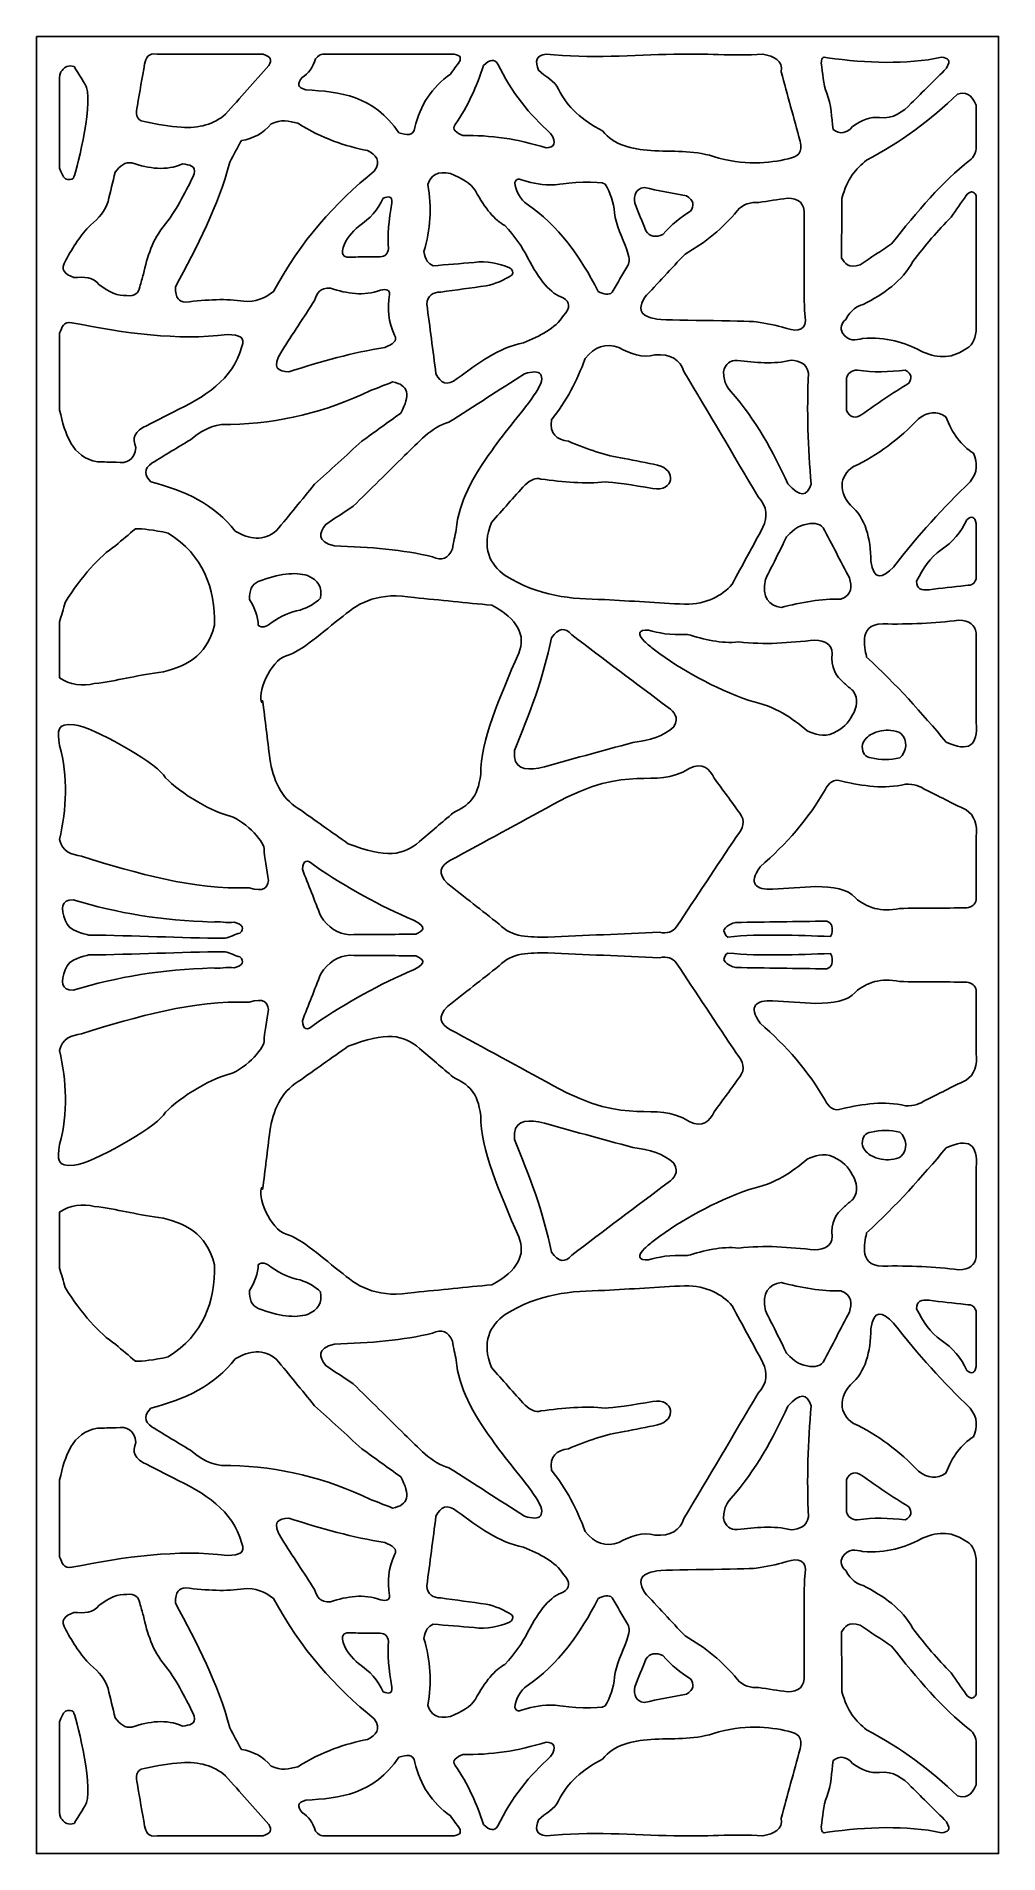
# Model space of a CAD drawing. Header units: centimetres. Extents: x -2.26 to 2.26, y -4.26 to 4.26.
import ezdxf

# ---------------------------------------------------------------- set-up
doc = ezdxf.new("R2010")
doc.units = ezdxf.units.CM
doc.header["$MEASUREMENT"] = 0
doc.layers.add('Layer 1', color=7, linetype='Continuous')

msp = doc.modelspace()

# ---------------------------------------------------------------- linework, layer by layer
at = {"layer": 'Layer 1', "color": 177}
for points, knots in [([(-2.25595, 4.26053), (-2.25595, 4.26053), (2.25595, 4.26053), (2.25595, 4.26053), (2.25595, 4.26053), (2.25595, 4.26053), (2.25595, -4.26054), (2.25595, -4.26054), (2.25595, -4.26054), (2.25595, -4.26054), (-2.25595, -4.26054), (-2.25595, -4.26054), (-2.25595, -4.26054), (-2.25595, -4.26054), (-2.25595, 4.26053), (-2.25595, 4.26053)], [0, 0, 0, 0, 0.2, 0.2, 0.2, 0.2, 0.4, 0.4, 0.4, 0.4, 0.6, 0.6, 0.6, 0.6, 1, 1, 1, 1]), ([(-1.74843, 4.13075), (-1.74036, 4.15696), (-1.73464, 4.18532), (-1.68972, 4.17706), (-1.68972, 4.17706), (-1.52413, 4.17706), (-1.35854, 4.17706), (-1.19295, 4.17706), (-1.19295, 4.17706), (-1.15833, 4.16684), (-1.14929, 4.14915), (-1.16585, 4.12402), (-1.16585, 4.12402), (-1.2336, 4.0478), (-1.30134, 3.97158), (-1.36908, 3.89536), (-1.36908, 3.89536), (-1.42327, 3.84829), (-1.49253, 3.82812), (-1.57682, 3.83484), (-1.57682, 3.83484), (-1.63027, 3.83784), (-1.68822, 3.84681), (-1.75069, 3.86174), (-1.75069, 3.86174), (-1.79143, 3.86766), (-1.78989, 3.89982), (-1.7823, 3.93572), (-1.7823, 3.93572), (-1.77101, 4.00073), (-1.75972, 4.06574), (-1.74843, 4.13075)], [0, 0, 0, 0, 0.1111111, 0.1111111, 0.1111111, 0.1111111, 0.2222222, 0.2222222, 0.2222222, 0.2222222, 0.3333333, 0.3333333, 0.3333333, 0.3333333, 0.4444444, 0.4444444, 0.4444444, 0.4444444, 0.5555556, 0.5555556, 0.5555556, 0.5555556, 0.6666667, 0.6666667, 0.6666667, 0.6666667, 0.7777778, 0.7777778, 0.7777778, 0.7777778, 1, 1, 1, 1]), ([(-0.91296, 4.17706), (-0.92261, 4.17766), (-0.93338, 4.17021), (-0.94682, 4.15541), (-0.94682, 4.15541), (-0.95886, 4.11357), (-0.97993, 4.08442), (-1.01005, 4.06798), (-1.01005, 4.06798), (-1.03169, 4.0407), (-1.03357, 4.01904), (-0.99199, 4.00969), (-0.99199, 4.00969), (-0.833, 4.00064), (-0.67572, 3.98432), (-0.55618, 3.80793), (-0.55618, 3.80793), (-0.52175, 3.79995), (-0.4854, 3.78874), (-0.48166, 3.83259), (-0.48166, 3.83259), (-0.45608, 3.9387), (-0.4004, 4.0224), (-0.31457, 4.08367), (-0.31457, 4.08367), (-0.30027, 4.1031), (-0.28598, 4.12253), (-0.27167, 4.14197), (-0.27167, 4.14197), (-0.26522, 4.15705), (-0.2637, 4.17102), (-0.29651, 4.17706), (-0.29651, 4.17706), (-0.50199, 4.17706), (-0.70747, 4.17706), (-0.91296, 4.17706)], [0, 0, 0, 0, 0.1, 0.1, 0.1, 0.1, 0.2, 0.2, 0.2, 0.2, 0.3, 0.3, 0.3, 0.3, 0.4, 0.4, 0.4, 0.4, 0.5, 0.5, 0.5, 0.5, 0.6, 0.6, 0.6, 0.6, 0.7, 0.7, 0.7, 0.7, 0.8, 0.8, 0.8, 0.8, 1, 1, 1, 1]), ([(0.13478, 4.17706), (0.33651, 4.15478), (0.54475, 4.17242), (0.73293, 4.17706), (0.73293, 4.17706), (0.87929, 4.18067), (1.00728, 4.16799), (1.1509, 4.17706), (1.1509, 4.17706), (1.20216, 4.16542), (1.24588, 4.14853), (1.23671, 4.09488), (1.23671, 4.09488), (1.26606, 3.98653), (1.29542, 3.87818), (1.32477, 3.76982), (1.32477, 3.76982), (1.33982, 3.71527), (1.31347, 3.6936), (1.26832, 3.68687), (1.26832, 3.68687), (1.18143, 3.66464), (1.05952, 3.65403), (0.91842, 3.69757), (0.91842, 3.69757), (0.81906, 3.72823), (0.72867, 3.71884), (0.62477, 3.72498), (0.62477, 3.72498), (0.53482, 3.73132), (0.45275, 3.75074), (0.39897, 3.8169), (0.39897, 3.8169), (0.30475, 3.86533), (0.23253, 3.92834), (0.1925, 4.01265), (0.1925, 4.01265), (0.17408, 4.05145), (0.12993, 4.07196), (0.09865, 4.10161), (0.09865, 4.10161), (0.08171, 4.14247), (0.08548, 4.17211), (0.13478, 4.17706)], [0, 0, 0, 0, 0.0833333, 0.0833333, 0.0833333, 0.0833333, 0.1666667, 0.1666667, 0.1666667, 0.1666667, 0.25, 0.25, 0.25, 0.25, 0.3333333, 0.3333333, 0.3333333, 0.3333333, 0.4166667, 0.4166667, 0.4166667, 0.4166667, 0.5, 0.5, 0.5, 0.5, 0.5833333, 0.5833333, 0.5833333, 0.5833333, 0.6666667, 0.6666667, 0.6666667, 0.6666667, 0.75, 0.75, 0.75, 0.75, 0.8333333, 0.8333333, 0.8333333, 0.8333333, 1, 1, 1, 1]), ([(-2.13426, 4.10049), (-2.14687, 4.10049), (-2.14687, 4.05903), (-2.14687, 4.05903), (-2.14687, 4.05903), (-2.14687, 3.92004), (-2.14687, 3.78104), (-2.14687, 3.64204), (-2.14687, 3.64204), (-2.13934, 3.62251), (-2.13169, 3.60324), (-2.11959, 3.59272), (-2.11959, 3.59272), (-2.10266, 3.58712), (-2.09025, 3.58824), (-2.08233, 3.59608), (-2.08233, 3.59608), (-2.0735, 3.60481), (-1.99043, 3.9295), (-2.02024, 4.02091), (-2.02024, 4.02091), (-2.02291, 4.0291), (-2.05938, 4.08592), (-2.07894, 4.11842), (-2.07894, 4.11842), (-2.10492, 4.12589), (-2.12336, 4.11991), (-2.13426, 4.10049)], [0, 0, 0, 0, 0.125, 0.125, 0.125, 0.125, 0.25, 0.25, 0.25, 0.25, 0.375, 0.375, 0.375, 0.375, 0.5, 0.5, 0.5, 0.5, 0.625, 0.625, 0.625, 0.625, 0.75, 0.75, 0.75, 0.75, 1, 1, 1, 1]), ([(-0.15962, 4.12402), (-0.12951, 4.15316), (-0.10693, 4.15541), (-0.09187, 4.13075), (-0.09187, 4.13075), (-0.02838, 3.99894), (0.05574, 3.89269), (0.15538, 3.80569), (0.15538, 3.80569), (0.18717, 3.75768), (0.17136, 3.7405), (0.13393, 3.73731), (0.13393, 3.73731), (0.00216, 3.77988), (-0.12796, 3.79791), (-0.25671, 3.7956), (-0.25671, 3.7956), (-0.28575, 3.80829), (-0.30912, 3.8225), (-0.29284, 3.84717), (-0.29284, 3.84717), (-0.231, 3.93254), (-0.1913, 4.0267), (-0.15962, 4.12402)], [0, 0, 0, 0, 0.1428571, 0.1428571, 0.1428571, 0.1428571, 0.2857143, 0.2857143, 0.2857143, 0.2857143, 0.4285714, 0.4285714, 0.4285714, 0.4285714, 0.5714286, 0.5714286, 0.5714286, 0.5714286, 0.7142857, 0.7142857, 0.7142857, 0.7142857, 1, 1, 1, 1]), ([(1.42413, 4.13524), (1.42484, 4.15358), (1.42858, 4.16855), (1.45348, 4.1599), (1.45348, 4.1599), (1.63963, 4.13495), (1.82054, 4.12729), (1.98863, 4.16213), (1.98863, 4.16213), (2.01542, 4.15958), (2.03579, 4.15214), (2.01121, 4.11058), (2.01121, 4.11058), (1.95626, 4.05603), (1.90132, 4.00148), (1.84638, 3.94692), (1.84638, 3.94692), (1.80689, 3.90651), (1.76401, 3.8721), (1.69735, 3.87967), (1.69735, 3.87967), (1.65669, 3.8849), (1.61454, 3.8707), (1.57089, 3.83708), (1.57089, 3.83708), (1.54228, 3.8042), (1.51217, 3.79972), (1.48057, 3.82362), (1.48057, 3.82362), (1.47029, 3.88043), (1.47293, 3.94111), (1.4497, 3.99404), (1.4497, 3.99404), (1.43102, 4.03661), (1.43265, 4.08817), (1.42413, 4.13524)], [0, 0, 0, 0, 0.1, 0.1, 0.1, 0.1, 0.2, 0.2, 0.2, 0.2, 0.3, 0.3, 0.3, 0.3, 0.4, 0.4, 0.4, 0.4, 0.5, 0.5, 0.5, 0.5, 0.6, 0.6, 0.6, 0.6, 0.7, 0.7, 0.7, 0.7, 0.8, 0.8, 0.8, 0.8, 1, 1, 1, 1]), ([(2.06315, 3.98952), (2.09749, 4.00111), (2.12807, 3.99214), (2.15038, 3.93796), (2.15038, 3.93796), (2.15038, 3.87294), (2.15038, 3.80793), (2.15038, 3.74292), (2.15038, 3.74292), (2.15072, 3.71396), (2.13961, 3.69492), (2.11959, 3.67791), (2.11959, 3.67791), (1.99391, 3.58166), (1.87347, 3.43813), (1.75379, 3.28783), (1.75379, 3.28783), (1.70487, 3.25495), (1.65595, 3.22207), (1.60703, 3.18919), (1.60703, 3.18919), (1.54849, 3.17068), (1.5369, 3.19878), (1.51896, 3.22058), (1.51896, 3.22058), (1.51972, 3.31399), (1.52047, 3.4074), (1.52122, 3.50081), (1.52122, 3.50081), (1.5445, 3.59436), (1.58894, 3.64063), (1.63638, 3.68015), (1.63638, 3.68015), (1.79783, 3.76423), (1.93784, 3.8696), (2.06315, 3.98952)], [0, 0, 0, 0, 0.1, 0.1, 0.1, 0.1, 0.2, 0.2, 0.2, 0.2, 0.3, 0.3, 0.3, 0.3, 0.4, 0.4, 0.4, 0.4, 0.5, 0.5, 0.5, 0.5, 0.6, 0.6, 0.6, 0.6, 0.7, 0.7, 0.7, 0.7, 0.8, 0.8, 0.8, 0.8, 1, 1, 1, 1]), ([(-1.29456, 3.77206), (-1.2383, 3.77916), (-1.19277, 3.80755), (-1.15456, 3.85053), (-1.15456, 3.85053), (-1.11128, 3.87189), (-1.07064, 3.86439), (-1.03037, 3.85277), (-1.03037, 3.85277), (-0.91448, 3.78156), (-0.80684, 3.74533), (-0.70295, 3.72498), (-0.70295, 3.72498), (-0.66304, 3.70502), (-0.63895, 3.6785), (-0.67135, 3.62859), (-0.67135, 3.62859), (-0.85413, 3.48023), (-1.01771, 3.30173), (-1.14328, 3.06365), (-1.14328, 3.06365), (-1.18467, 3.03301), (-1.22984, 3.01358), (-1.28327, 3.01882), (-1.28327, 3.01882), (-1.36388, 3.03116), (-1.45779, 3.02593), (-1.5565, 3.01434), (-1.5565, 3.01434), (-1.58546, 3.01471), (-1.60503, 3.0319), (-1.60392, 3.08607), (-1.60392, 3.08607), (-1.50107, 3.2745), (-1.40316, 3.46476), (-1.34875, 3.67118), (-1.34875, 3.67118), (-1.33069, 3.70481), (-1.31262, 3.73844), (-1.29456, 3.77206)], [0, 0, 0, 0, 0.0909091, 0.0909091, 0.0909091, 0.0909091, 0.1818182, 0.1818182, 0.1818182, 0.1818182, 0.2727273, 0.2727273, 0.2727273, 0.2727273, 0.3636364, 0.3636364, 0.3636364, 0.3636364, 0.4545455, 0.4545455, 0.4545455, 0.4545455, 0.5454545, 0.5454545, 0.5454545, 0.5454545, 0.6363636, 0.6363636, 0.6363636, 0.6363636, 0.7272727, 0.7272727, 0.7272727, 0.7272727, 0.8181818, 0.8181818, 0.8181818, 0.8181818, 1, 1, 1, 1]), ([(-1.88616, 3.6241), (-1.86406, 3.65399), (-1.83913, 3.67267), (-1.80798, 3.6667), (-1.80798, 3.6667), (-1.72746, 3.64089), (-1.64758, 3.62816), (-1.57004, 3.66222), (-1.57004, 3.66222), (-1.53941, 3.65796), (-1.50629, 3.65596), (-1.51557, 3.61514), (-1.51557, 3.61514), (-1.55273, 3.53706), (-1.59156, 3.45897), (-1.64991, 3.38087), (-1.64991, 3.38087), (-1.71366, 3.30626), (-1.73551, 3.22611), (-1.75379, 3.14548), (-1.75379, 3.14548), (-1.75943, 3.12568), (-1.76508, 3.10587), (-1.77072, 3.08607), (-1.77072, 3.08607), (-1.77657, 3.05692), (-1.79274, 3.039), (-1.83169, 3.04572), (-1.83169, 3.04572), (-1.87335, 3.0416), (-1.91683, 3.06145), (-1.96152, 3.09616), (-1.96152, 3.09616), (-1.98688, 3.13347), (-2.03339, 3.13179), (-2.08007, 3.12979), (-2.08007, 3.12979), (-2.12189, 3.14453), (-2.14786, 3.16583), (-2.11733, 3.21049), (-2.11733, 3.21049), (-2.08439, 3.27354), (-2.04713, 3.33015), (-2.00217, 3.37527), (-2.00217, 3.37527), (-1.962, 3.40806), (-1.93282, 3.4445), (-1.91975, 3.48624), (-1.91975, 3.48624), (-1.90855, 3.53219), (-1.89736, 3.57815), (-1.88616, 3.6241)], [0, 0, 0, 0, 0.0714286, 0.0714286, 0.0714286, 0.0714286, 0.1428571, 0.1428571, 0.1428571, 0.1428571, 0.2142857, 0.2142857, 0.2142857, 0.2142857, 0.2857143, 0.2857143, 0.2857143, 0.2857143, 0.3571429, 0.3571429, 0.3571429, 0.3571429, 0.4285714, 0.4285714, 0.4285714, 0.4285714, 0.5, 0.5, 0.5, 0.5, 0.5714286, 0.5714286, 0.5714286, 0.5714286, 0.6428571, 0.6428571, 0.6428571, 0.6428571, 0.7142857, 0.7142857, 0.7142857, 0.7142857, 0.7857143, 0.7857143, 0.7857143, 0.7857143, 0.8571429, 0.8571429, 0.8571429, 0.8571429, 1, 1, 1, 1]), ([(-0.4207, 3.56582), (-0.4065, 3.60962), (-0.37396, 3.63035), (-0.31457, 3.61738), (-0.31457, 3.61738), (-0.25869, 3.59418), (-0.21993, 3.57178), (-0.19715, 3.53668), (-0.19715, 3.53668), (-0.15125, 3.45131), (-0.10534, 3.39862), (-0.05941, 3.37302), (-0.05941, 3.37302), (-0.01258, 3.32577), (0.0217, 3.27384), (0.04897, 3.22058), (0.04897, 3.22058), (0.10104, 3.11868), (0.15569, 3.05274), (0.21381, 3.03451), (0.21381, 3.03451), (0.24769, 3.01584), (0.24843, 2.98819), (0.21607, 2.95156), (0.21607, 2.95156), (0.17687, 2.88971), (0.10417, 2.85557), (0.02865, 2.82378), (0.02865, 2.82378), (-0.08828, 2.80231), (-0.18462, 2.7263), (-0.28296, 2.65565), (-0.28296, 2.65565), (-0.33133, 2.61688), (-0.36106, 2.63464), (-0.38231, 2.67807), (-0.38231, 2.67807), (-0.39662, 2.78716), (-0.41092, 2.89627), (-0.42522, 3.00536), (-0.42522, 3.00536), (-0.4215, 3.04613), (-0.39658, 3.06104), (-0.35973, 3.06142), (-0.35973, 3.06142), (-0.28898, 3.07113), (-0.21823, 3.08085), (-0.14748, 3.09056), (-0.14748, 3.09056), (-0.10392, 3.0998), (-0.0631, 3.11647), (-0.02554, 3.14212), (-0.02554, 3.14212), (-0.0166, 3.15503), (-0.02319, 3.16586), (-0.03683, 3.17575), (-0.03683, 3.17575), (-0.08872, 3.19424), (-0.14145, 3.2105), (-0.20392, 3.20041), (-0.20392, 3.20041), (-0.2679, 3.19518), (-0.33188, 3.18995), (-0.39586, 3.18471), (-0.39586, 3.18471), (-0.41677, 3.19406), (-0.43293, 3.21274), (-0.43876, 3.25196), (-0.43876, 3.25196), (-0.40714, 3.3536), (-0.40113, 3.45822), (-0.4207, 3.56582)], [0, 0, 0, 0, 0.0526316, 0.0526316, 0.0526316, 0.0526316, 0.1052632, 0.1052632, 0.1052632, 0.1052632, 0.1578947, 0.1578947, 0.1578947, 0.1578947, 0.2105263, 0.2105263, 0.2105263, 0.2105263, 0.2631579, 0.2631579, 0.2631579, 0.2631579, 0.3157895, 0.3157895, 0.3157895, 0.3157895, 0.3684211, 0.3684211, 0.3684211, 0.3684211, 0.4210526, 0.4210526, 0.4210526, 0.4210526, 0.4736842, 0.4736842, 0.4736842, 0.4736842, 0.5263158, 0.5263158, 0.5263158, 0.5263158, 0.5789474, 0.5789474, 0.5789474, 0.5789474, 0.6315789, 0.6315789, 0.6315789, 0.6315789, 0.6842105, 0.6842105, 0.6842105, 0.6842105, 0.7368421, 0.7368421, 0.7368421, 0.7368421, 0.7894737, 0.7894737, 0.7894737, 0.7894737, 0.8421053, 0.8421053, 0.8421053, 0.8421053, 0.8947368, 0.8947368, 0.8947368, 0.8947368, 1, 1, 1, 1]), ([(-0.01199, 3.5759), (-0.00351, 3.59402), (0.00091, 3.59622), (0.04474, 3.57927), (0.04474, 3.57927), (0.08975, 3.56843), (0.13819, 3.55974), (0.19828, 3.56694), (0.19828, 3.56694), (0.2269, 3.57351), (0.39149, 3.58445), (0.41054, 3.56806), (0.41054, 3.56806), (0.43672, 3.52635), (0.44989, 3.48092), (0.45499, 3.4332), (0.45499, 3.4332), (0.46144, 3.37274), (0.4931, 3.3176), (0.51215, 3.25981), (0.51215, 3.25981), (0.52419, 3.22862), (0.5287, 3.2021), (0.51667, 3.18583), (0.51667, 3.18583), (0.49257, 3.14399), (0.46849, 3.10214), (0.44441, 3.06029), (0.44441, 3.06029), (0.42727, 3.04496), (0.40394, 3.05021), (0.3778, 3.06478), (0.3778, 3.06478), (0.2954, 3.22761), (0.19298, 3.37314), (0.04135, 3.47615), (0.04135, 3.47615), (0.01704, 3.49229), (-0.01182, 3.53584), (-0.01199, 3.5759)], [0, 0, 0, 0, 0.0909091, 0.0909091, 0.0909091, 0.0909091, 0.1818182, 0.1818182, 0.1818182, 0.1818182, 0.2727273, 0.2727273, 0.2727273, 0.2727273, 0.3636364, 0.3636364, 0.3636364, 0.3636364, 0.4545455, 0.4545455, 0.4545455, 0.4545455, 0.5454545, 0.5454545, 0.5454545, 0.5454545, 0.6363636, 0.6363636, 0.6363636, 0.6363636, 0.7272727, 0.7272727, 0.7272727, 0.7272727, 0.8181818, 0.8181818, 0.8181818, 0.8181818, 1, 1, 1, 1]), ([(-0.62929, 3.50193), (-0.60554, 3.51022), (-0.58521, 3.51324), (-0.58864, 3.47951), (-0.58864, 3.47951), (-0.6038, 3.39797), (-0.61039, 3.32494), (-0.60445, 3.2643), (-0.60445, 3.2643), (-0.60859, 3.24002), (-0.62176, 3.22769), (-0.64396, 3.2273), (-0.64396, 3.2273), (-0.67821, 3.22693), (-0.71246, 3.22656), (-0.7467, 3.22619), (-0.7467, 3.22619), (-0.76477, 3.22581), (-0.78283, 3.22544), (-0.8009, 3.22506), (-0.8009, 3.22506), (-0.82309, 3.23199), (-0.82461, 3.24918), (-0.81671, 3.27102), (-0.81671, 3.27102), (-0.80432, 3.31142), (-0.77609, 3.34129), (-0.74558, 3.36966), (-0.74558, 3.36966), (-0.69269, 3.40535), (-0.65203, 3.44833), (-0.62929, 3.50193)], [0, 0, 0, 0, 0.1111111, 0.1111111, 0.1111111, 0.1111111, 0.2222222, 0.2222222, 0.2222222, 0.2222222, 0.3333333, 0.3333333, 0.3333333, 0.3333333, 0.4444444, 0.4444444, 0.4444444, 0.4444444, 0.5555556, 0.5555556, 0.5555556, 0.5555556, 0.6666667, 0.6666667, 0.6666667, 0.6666667, 0.7777778, 0.7777778, 0.7777778, 0.7777778, 1, 1, 1, 1]), ([(0.54941, 3.47839), (0.54633, 3.51604), (0.55279, 3.5465), (0.59344, 3.55125), (0.59344, 3.55125), (0.65968, 3.53835), (0.72591, 3.52546), (0.79215, 3.51257), (0.79215, 3.51257), (0.82818, 3.49117), (0.82799, 3.46671), (0.81134, 3.44084), (0.81134, 3.44084), (0.76613, 3.41197), (0.72215, 3.37836), (0.6815, 3.33155), (0.6815, 3.33155), (0.64791, 3.31704), (0.62044, 3.32012), (0.60191, 3.34892), (0.60191, 3.34892), (0.58441, 3.39208), (0.56691, 3.43524), (0.54941, 3.47839)], [0, 0, 0, 0, 0.1428571, 0.1428571, 0.1428571, 0.1428571, 0.2857143, 0.2857143, 0.2857143, 0.2857143, 0.4285714, 0.4285714, 0.4285714, 0.4285714, 0.5714286, 0.5714286, 0.5714286, 0.5714286, 0.7142857, 0.7142857, 0.7142857, 0.7142857, 1, 1, 1, 1]), ([(0.59344, 3.03339), (0.55538, 2.96165), (0.59683, 2.94838), (0.64086, 2.93699), (0.64086, 2.93699), (0.68489, 2.9256), (1.07107, 2.92969), (1.11956, 2.9213), (1.11956, 2.9213), (1.16804, 2.91291), (1.20872, 2.90928), (1.26295, 2.89103), (1.26295, 2.89103), (1.31718, 2.87278), (1.35837, 2.88694), (1.34917, 2.9459), (1.34917, 2.9459), (1.33997, 3.00485), (1.34649, 3.25794), (1.34423, 3.42235), (1.34423, 3.42235), (1.34649, 3.47577), (1.32015, 3.50229), (1.2652, 3.50193), (1.2652, 3.50193), (1.22042, 3.4952), (1.17563, 3.48847), (1.13085, 3.48175), (1.13085, 3.48175), (1.09368, 3.48326), (1.05849, 3.47691), (1.03036, 3.44252), (1.03036, 3.44252), (0.96375, 3.36144), (0.88208, 3.29381), (0.78537, 3.23963), (0.78537, 3.23963), (0.72139, 3.17088), (0.65741, 3.10213), (0.59344, 3.03339)], [0, 0, 0, 0, 0.0909091, 0.0909091, 0.0909091, 0.0909091, 0.1818182, 0.1818182, 0.1818182, 0.1818182, 0.2727273, 0.2727273, 0.2727273, 0.2727273, 0.3636364, 0.3636364, 0.3636364, 0.3636364, 0.4545455, 0.4545455, 0.4545455, 0.4545455, 0.5454545, 0.5454545, 0.5454545, 0.5454545, 0.6363636, 0.6363636, 0.6363636, 0.6363636, 0.7272727, 0.7272727, 0.7272727, 0.7272727, 0.8181818, 0.8181818, 0.8181818, 0.8181818, 1, 1, 1, 1]), ([(1.53928, 2.93363), (1.56458, 2.97987), (1.59224, 2.99575), (1.62057, 3.00312), (1.62057, 3.00312), (1.71696, 3.05398), (1.80503, 3.11207), (1.85315, 3.20488), (1.85315, 3.20488), (1.91133, 3.27923), (1.97059, 3.35097), (2.03379, 3.41338), (2.03379, 3.41338), (2.05713, 3.447), (2.08046, 3.48062), (2.1038, 3.51426), (2.1038, 3.51426), (2.12232, 3.53742), (2.13785, 3.53742), (2.15038, 3.51426), (2.15038, 3.51426), (2.15038, 3.30203), (2.15038, 3.08981), (2.15038, 2.87759), (2.15038, 2.87759), (2.1453, 2.83519), (2.12919, 2.80493), (2.09702, 2.7924), (2.09702, 2.7924), (2.02946, 2.74476), (1.95983, 2.7526), (1.88928, 2.78567), (1.88928, 2.78567), (1.81668, 2.82677), (1.73001, 2.8507), (1.61831, 2.84395), (1.61831, 2.84395), (1.58565, 2.83557), (1.55307, 2.82872), (1.52347, 2.86862), (1.52347, 2.86862), (1.51219, 2.89329), (1.51746, 2.91497), (1.53928, 2.93363)], [0, 0, 0, 0, 0.0833333, 0.0833333, 0.0833333, 0.0833333, 0.1666667, 0.1666667, 0.1666667, 0.1666667, 0.25, 0.25, 0.25, 0.25, 0.3333333, 0.3333333, 0.3333333, 0.3333333, 0.4166667, 0.4166667, 0.4166667, 0.4166667, 0.5, 0.5, 0.5, 0.5, 0.5833333, 0.5833333, 0.5833333, 0.5833333, 0.6666667, 0.6666667, 0.6666667, 0.6666667, 0.75, 0.75, 0.75, 0.75, 0.8333333, 0.8333333, 0.8333333, 0.8333333, 1, 1, 1, 1]), ([(-1.10573, 2.78455), (-1.05417, 2.86376), (-1.00261, 2.94297), (-0.95105, 3.02218), (-0.95105, 3.02218), (-0.94095, 3.05585), (-0.92595, 3.08465), (-0.87654, 3.07935), (-0.87654, 3.07935), (-0.79949, 3.05446), (-0.72179, 3.04137), (-0.64171, 3.07038), (-0.64171, 3.07038), (-0.61272, 3.0771), (-0.59881, 3.07036), (-0.59993, 3.0502), (-0.59993, 3.0502), (-0.61137, 2.98378), (-0.60507, 2.92008), (-0.57735, 2.85965), (-0.57735, 2.85965), (-0.55841, 2.83272), (-0.58706, 2.81628), (-0.62251, 2.80137), (-0.62251, 2.80137), (-0.77064, 2.77819), (-0.92075, 2.73714), (-1.07186, 2.68703), (-1.07186, 2.68703), (-1.12056, 2.69028), (-1.15679, 2.70329), (-1.10573, 2.78455)], [0, 0, 0, 0, 0.1111111, 0.1111111, 0.1111111, 0.1111111, 0.2222222, 0.2222222, 0.2222222, 0.2222222, 0.3333333, 0.3333333, 0.3333333, 0.3333333, 0.4444444, 0.4444444, 0.4444444, 0.4444444, 0.5555556, 0.5555556, 0.5555556, 0.5555556, 0.6666667, 0.6666667, 0.6666667, 0.6666667, 0.7777778, 0.7777778, 0.7777778, 0.7777778, 1, 1, 1, 1]), ([(-2.14687, 2.86862), (-2.13562, 2.89465), (-2.12876, 2.92602), (-2.08939, 2.91794), (-2.08939, 2.91794), (-1.84156, 2.86881), (-1.59582, 2.83311), (-1.36004, 2.8619), (-1.36004, 2.8619), (-1.30336, 2.86219), (-1.27374, 2.84743), (-1.29231, 2.80584), (-1.29231, 2.80584), (-1.33383, 2.64909), (-1.46791, 2.56847), (-1.61521, 2.49872), (-1.61521, 2.49872), (-1.65585, 2.4778), (-1.6965, 2.45688), (-1.73714, 2.43595), (-1.73714, 2.43595), (-1.79603, 2.4111), (-1.80846, 2.37561), (-1.78907, 2.33283), (-1.78907, 2.33283), (-1.79595, 2.27473), (-1.82964, 2.25569), (-1.88165, 2.26333), (-1.88165, 2.26333), (-1.91101, 2.26408), (-1.94037, 2.26482), (-1.96972, 2.26557), (-1.96972, 2.26557), (-2.09041, 2.28706), (-2.12039, 2.3957), (-2.14687, 2.50768), (-2.14687, 2.50768), (-2.14687, 2.628), (-2.14687, 2.74831), (-2.14687, 2.86862)], [0, 0, 0, 0, 0.0909091, 0.0909091, 0.0909091, 0.0909091, 0.1818182, 0.1818182, 0.1818182, 0.1818182, 0.2727273, 0.2727273, 0.2727273, 0.2727273, 0.3636364, 0.3636364, 0.3636364, 0.3636364, 0.4545455, 0.4545455, 0.4545455, 0.4545455, 0.5454545, 0.5454545, 0.5454545, 0.5454545, 0.6363636, 0.6363636, 0.6363636, 0.6363636, 0.7272727, 0.7272727, 0.7272727, 0.7272727, 0.8181818, 0.8181818, 0.8181818, 0.8181818, 1, 1, 1, 1]), ([(0.15962, 2.46286), (0.14868, 2.39561), (0.18331, 2.36946), (0.23865, 2.36197), (0.23865, 2.36197), (0.32596, 2.32535), (0.41326, 2.29397), (0.50058, 2.28127), (0.50058, 2.28127), (0.55251, 2.27081), (0.60445, 2.26035), (0.65639, 2.24988), (0.65639, 2.24988), (0.74774, 2.22826), (0.73569, 2.1228), (0.63332, 2.14073), (0.63332, 2.14073), (0.54577, 2.15607), (0.4408, 2.17115), (0.41252, 2.17142), (0.41252, 2.17142), (0.31731, 2.16092), (0.21418, 2.1714), (0.10994, 2.18487), (0.10994, 2.18487), (0.08511, 2.19271), (0.06028, 2.18002), (0.03542, 2.15797), (0.03542, 2.15797), (-0.01726, 2.09894), (-0.06995, 2.03991), (-0.12264, 1.98087), (-0.12264, 1.98087), (-0.16857, 1.86093), (-0.13168, 1.78621), (-0.05716, 1.73202), (-0.05716, 1.73202), (0.09791, 1.63465), (0.25294, 1.6213), (0.408, 1.61994), (0.408, 1.61994), (0.53295, 1.61246), (0.65789, 1.60499), (0.78284, 1.59752), (0.78284, 1.59752), (0.89122, 1.59864), (0.95821, 1.63676), (1.00639, 1.69167), (1.00639, 1.69167), (1.05456, 1.7806), (1.10273, 1.86952), (1.1509, 1.95845), (1.1509, 1.95845), (1.17234, 2.00628), (1.17309, 2.05412), (1.12831, 2.10192), (1.12831, 2.10192), (1.0124, 2.29771), (0.89648, 2.49348), (0.78058, 2.68927), (0.78058, 2.68927), (0.76251, 2.74531), (0.71735, 2.77146), (0.6451, 2.76773), (0.6451, 2.76773), (0.58486, 2.74892), (0.52991, 2.77213), (0.47575, 2.80137), (0.47575, 2.80137), (0.41402, 2.82302), (0.36133, 2.80584), (0.31768, 2.7498), (0.31768, 2.7498), (0.27864, 2.64601), (0.22876, 2.54867), (0.15962, 2.46286)], [0, 0, 0, 0, 0.05, 0.05, 0.05, 0.05, 0.1, 0.1, 0.1, 0.1, 0.15, 0.15, 0.15, 0.15, 0.2, 0.2, 0.2, 0.2, 0.25, 0.25, 0.25, 0.25, 0.3, 0.3, 0.3, 0.3, 0.35, 0.35, 0.35, 0.35, 0.4, 0.4, 0.4, 0.4, 0.45, 0.45, 0.45, 0.45, 0.5, 0.5, 0.5, 0.5, 0.55, 0.55, 0.55, 0.55, 0.6, 0.6, 0.6, 0.6, 0.65, 0.65, 0.65, 0.65, 0.7, 0.7, 0.7, 0.7, 0.75, 0.75, 0.75, 0.75, 0.8, 0.8, 0.8, 0.8, 0.85, 0.85, 0.85, 0.85, 0.9, 0.9, 0.9, 0.9, 1, 1, 1, 1]), ([(0.96602, 2.68816), (0.97429, 2.72514), (0.99612, 2.7427), (1.0315, 2.74084), (1.0315, 2.74084), (1.11542, 2.73084), (1.19935, 2.72177), (1.28327, 2.74196), (1.28327, 2.74196), (1.3226, 2.73881), (1.35535, 2.72648), (1.36456, 2.68143), (1.36456, 2.68143), (1.35569, 2.50324), (1.36172, 2.33058), (1.37698, 2.16133), (1.37698, 2.16133), (1.3588, 2.10426), (1.32475, 2.09698), (1.26746, 2.16245), (1.26746, 2.16245), (1.1986, 2.31411), (1.11806, 2.46142), (1.00101, 2.59512), (1.00101, 2.59512), (0.98246, 2.61679), (0.9692, 2.62856), (0.96602, 2.68816)], [0, 0, 0, 0, 0.125, 0.125, 0.125, 0.125, 0.25, 0.25, 0.25, 0.25, 0.375, 0.375, 0.375, 0.375, 0.5, 0.5, 0.5, 0.5, 0.625, 0.625, 0.625, 0.625, 0.75, 0.75, 0.75, 0.75, 1, 1, 1, 1]), ([(-0.32134, 2.45164), (-0.20317, 2.52712), (-0.085, 2.60259), (0.03317, 2.67807), (0.03317, 2.67807), (0.10542, 2.70346), (0.14154, 2.67506), (0.08736, 2.59288), (0.08736, 2.59288), (0.02715, 2.50096), (-0.06017, 2.40905), (-0.12038, 2.31714), (-0.12038, 2.31714), (-0.21034, 2.19646), (-0.27583, 2.07392), (-0.28748, 1.94723), (-0.28748, 1.94723), (-0.2935, 1.91735), (-0.29952, 1.88746), (-0.30554, 1.85757), (-0.30554, 1.85757), (-0.32435, 1.81198), (-0.3552, 1.79929), (-0.39812, 1.81946), (-0.39812, 1.81946), (-0.53472, 1.85348), (-0.69203, 1.86693), (-0.85876, 1.87101), (-0.85876, 1.87101), (-0.94408, 1.89341), (-0.92891, 1.93153), (-0.8994, 1.9719), (-0.8994, 1.9719), (-0.85649, 2.0003), (-0.81359, 2.02869), (-0.77069, 2.05709), (-0.77069, 2.05709), (-0.69015, 2.1363), (-0.60961, 2.21551), (-0.52908, 2.29472), (-0.52908, 2.29472), (-0.46466, 2.35659), (-0.40502, 2.42803), (-0.32134, 2.45164)], [0, 0, 0, 0, 0.0833333, 0.0833333, 0.0833333, 0.0833333, 0.1666667, 0.1666667, 0.1666667, 0.1666667, 0.25, 0.25, 0.25, 0.25, 0.3333333, 0.3333333, 0.3333333, 0.3333333, 0.4166667, 0.4166667, 0.4166667, 0.4166667, 0.5, 0.5, 0.5, 0.5, 0.5833333, 0.5833333, 0.5833333, 0.5833333, 0.6666667, 0.6666667, 0.6666667, 0.6666667, 0.75, 0.75, 0.75, 0.75, 0.8333333, 0.8333333, 0.8333333, 0.8333333, 1, 1, 1, 1]), ([(1.54182, 2.65901), (1.55128, 2.67821), (1.56147, 2.69676), (1.59375, 2.69487), (1.59375, 2.69487), (1.66826, 2.68412), (1.74276, 2.6858), (1.81729, 2.696), (1.81729, 2.696), (1.85195, 2.6781), (1.84892, 2.65673), (1.83535, 2.63435), (1.83535, 2.63435), (1.75836, 2.58754), (1.68462, 2.53881), (1.6152, 2.48751), (1.6152, 2.48751), (1.58359, 2.46548), (1.5595, 2.47184), (1.54294, 2.50657), (1.54294, 2.50657), (1.54257, 2.55738), (1.54219, 2.60819), (1.54182, 2.65901)], [0, 0, 0, 0, 0.1428571, 0.1428571, 0.1428571, 0.1428571, 0.2857143, 0.2857143, 0.2857143, 0.2857143, 0.4285714, 0.4285714, 0.4285714, 0.4285714, 0.5714286, 0.5714286, 0.5714286, 0.5714286, 0.7142857, 0.7142857, 0.7142857, 0.7142857, 1, 1, 1, 1]), ([(-1.71907, 2.17142), (-1.74844, 2.20131), (-1.75522, 2.23119), (-1.7123, 2.26109), (-1.7123, 2.26109), (-1.65284, 2.29696), (-1.59338, 2.33283), (-1.53392, 2.36869), (-1.53392, 2.36869), (-1.46392, 2.42959), (-1.40221, 2.44529), (-1.34424, 2.44044), (-1.34424, 2.44044), (-1.11694, 2.44565), (-0.89867, 2.49871), (-0.68941, 2.5996), (-0.68941, 2.5996), (-0.65478, 2.61305), (-0.62016, 2.6265), (-0.58554, 2.63996), (-0.58554, 2.63996), (-0.51252, 2.62725), (-0.49973, 2.57867), (-0.54715, 2.49424), (-0.54715, 2.49424), (-0.60813, 2.45014), (-0.66909, 2.40606), (-0.73005, 2.36197), (-0.73005, 2.36197), (-0.80382, 2.29472), (-0.87758, 2.22746), (-0.95134, 2.16021), (-0.95134, 2.16021), (-1.0108, 2.08773), (-1.07026, 2.01524), (-1.12972, 1.94276), (-1.12972, 1.94276), (-1.19107, 1.89156), (-1.25655, 1.90203), (-1.32392, 1.94051), (-1.32392, 1.94051), (-1.41838, 2.06458), (-1.55838, 2.13108), (-1.71907, 2.17142)], [0, 0, 0, 0, 0.0833333, 0.0833333, 0.0833333, 0.0833333, 0.1666667, 0.1666667, 0.1666667, 0.1666667, 0.25, 0.25, 0.25, 0.25, 0.3333333, 0.3333333, 0.3333333, 0.3333333, 0.4166667, 0.4166667, 0.4166667, 0.4166667, 0.5, 0.5, 0.5, 0.5, 0.5833333, 0.5833333, 0.5833333, 0.5833333, 0.6666667, 0.6666667, 0.6666667, 0.6666667, 0.75, 0.75, 0.75, 0.75, 0.8333333, 0.8333333, 0.8333333, 0.8333333, 1, 1, 1, 1]), ([(1.6567, 1.79928), (1.67005, 1.70792), (1.71031, 1.71726), (1.76283, 1.77237), (1.76283, 1.77237), (1.87742, 1.92221), (1.99822, 2.05148), (2.12186, 2.17142), (2.12186, 2.17142), (2.15934, 2.21625), (2.15745, 2.26108), (2.13766, 2.30592), (2.13766, 2.30592), (2.08162, 2.34244), (2.03788, 2.39792), (2.00896, 2.4763), (2.00896, 2.4763), (1.96604, 2.50665), (1.92313, 2.49973), (1.88025, 2.46733), (1.88025, 2.46733), (1.7903, 2.37233), (1.68943, 2.2963), (1.57541, 2.24316), (1.57541, 2.24316), (1.50399, 2.19607), (1.50811, 2.12103), (1.56186, 2.06157), (1.56186, 2.06157), (1.63245, 2.00103), (1.6554, 1.90763), (1.6567, 1.79928)], [0, 0, 0, 0, 0.1111111, 0.1111111, 0.1111111, 0.1111111, 0.2222222, 0.2222222, 0.2222222, 0.2222222, 0.3333333, 0.3333333, 0.3333333, 0.3333333, 0.4444444, 0.4444444, 0.4444444, 0.4444444, 0.5555556, 0.5555556, 0.5555556, 0.5555556, 0.6666667, 0.6666667, 0.6666667, 0.6666667, 0.7777778, 0.7777778, 0.7777778, 0.7777778, 1, 1, 1, 1]), ([(1.16247, 1.71521), (1.17262, 1.73538), (1.25505, 1.89792), (1.25843, 1.90801), (1.25843, 1.90801), (1.26181, 1.9181), (1.30378, 1.96126), (1.3431, 1.97078), (1.3431, 1.97078), (1.38243, 1.9803), (1.41516, 1.97954), (1.43342, 1.95621), (1.43342, 1.95621), (1.47444, 1.87774), (1.51547, 1.79928), (1.55649, 1.72082), (1.55649, 1.72082), (1.56888, 1.68055), (1.56984, 1.64338), (1.51584, 1.62105), (1.51584, 1.62105), (1.42629, 1.62523), (1.33145, 1.60578), (1.23585, 1.58294), (1.23585, 1.58294), (1.17843, 1.59303), (1.14457, 1.6274), (1.16247, 1.71521)], [0, 0, 0, 0, 0.125, 0.125, 0.125, 0.125, 0.25, 0.25, 0.25, 0.25, 0.375, 0.375, 0.375, 0.375, 0.5, 0.5, 0.5, 0.5, 0.625, 0.625, 0.625, 0.625, 0.75, 0.75, 0.75, 0.75, 1, 1, 1, 1]), ([(2.10745, 1.99431), (2.13003, 2.01469), (2.14434, 2.0089), (2.15038, 1.97694), (2.15038, 1.97694), (2.15038, 1.88951), (2.15038, 1.80208), (2.15038, 1.71465), (2.15038, 1.71465), (2.1371, 1.69317), (2.13952, 1.68738), (2.10067, 1.68551), (2.10067, 1.68551), (2.04366, 1.67897), (1.98664, 1.67243), (1.92963, 1.66589), (1.92963, 1.66589), (1.89444, 1.66086), (1.87055, 1.6689), (1.87148, 1.70569), (1.87148, 1.70569), (1.90047, 1.7653), (1.93604, 1.81742), (1.98608, 1.85308), (1.98608, 1.85308), (2.03973, 1.88784), (2.07939, 1.93567), (2.10745, 1.99431)], [0, 0, 0, 0, 0.125, 0.125, 0.125, 0.125, 0.25, 0.25, 0.25, 0.25, 0.375, 0.375, 0.375, 0.375, 0.5, 0.5, 0.5, 0.5, 0.625, 0.625, 0.625, 0.625, 0.75, 0.75, 0.75, 0.75, 1, 1, 1, 1]), ([(-2.14687, 1.51457), (-2.13825, 1.54521), (-2.12963, 1.57584), (-2.121, 1.60648), (-2.121, 1.60648), (-2.04198, 1.73126), (-1.96296, 1.82018), (-1.88391, 1.87326), (-1.88391, 1.87326), (-1.85305, 1.89941), (-1.8222, 1.92556), (-1.79133, 1.95172), (-1.79133, 1.95172), (-1.75595, 1.95152), (-1.7093, 1.94665), (-1.63778, 1.93154), (-1.63778, 1.93154), (-1.47332, 1.82655), (-1.41687, 1.67561), (-1.42101, 1.49888), (-1.42101, 1.49888), (-1.45822, 1.35028), (-1.56136, 1.29987), (-1.68294, 1.27694), (-1.68294, 1.27694), (-1.79736, 1.26275), (-1.86999, 1.23958), (-1.98439, 1.22538), (-1.98439, 1.22538), (-2.0357, 1.2131), (-2.10138, 1.22016), (-2.14687, 1.25228), (-2.14687, 1.25228), (-2.14687, 1.33971), (-2.14687, 1.42714), (-2.14687, 1.51457)], [0, 0, 0, 0, 0.1, 0.1, 0.1, 0.1, 0.2, 0.2, 0.2, 0.2, 0.3, 0.3, 0.3, 0.3, 0.4, 0.4, 0.4, 0.4, 0.5, 0.5, 0.5, 0.5, 0.6, 0.6, 0.6, 0.6, 0.7, 0.7, 0.7, 0.7, 0.8, 0.8, 0.8, 0.8, 1, 1, 1, 1]), ([(-1.25618, 1.61994), (-1.25918, 1.66178), (-1.24564, 1.69017), (-1.21553, 1.70512), (-1.21553, 1.70512), (-1.1198, 1.74014), (-1.04181, 1.75079), (-0.98521, 1.73202), (-0.98521, 1.73202), (-0.93328, 1.71186), (-0.91296, 1.67672), (-0.92424, 1.62666), (-0.92424, 1.62666), (-0.94739, 1.60125), (-0.9809, 1.58407), (-1.01908, 1.57061), (-1.01908, 1.57061), (-1.06426, 1.56315), (-1.10942, 1.54148), (-1.15456, 1.51008), (-1.15456, 1.51008), (-1.17752, 1.49196), (-1.19861, 1.48413), (-1.21553, 1.49888), (-1.21553, 1.49888), (-1.21667, 1.53924), (-1.23097, 1.57959), (-1.25618, 1.61994)], [0, 0, 0, 0, 0.125, 0.125, 0.125, 0.125, 0.25, 0.25, 0.25, 0.25, 0.375, 0.375, 0.375, 0.375, 0.5, 0.5, 0.5, 0.5, 0.625, 0.625, 0.625, 0.625, 0.75, 0.75, 0.75, 0.75, 1, 1, 1, 1]), ([(-1.19747, 1.1357), (-1.22456, 1.17081), (-1.15984, 1.33372), (-1.08456, 1.3554), (-1.08456, 1.3554), (-1.00928, 1.37708), (-0.91446, 1.46824), (-0.81811, 1.54147), (-0.81811, 1.54147), (-0.741, 1.60951), (-0.64545, 1.6566), (-0.48393, 1.6289), (-0.48393, 1.6289), (-0.36275, 1.61694), (-0.24156, 1.60498), (-0.12038, 1.59303), (-0.12038, 1.59303), (0.00248, 1.52754), (0.03975, 1.45225), (0.00607, 1.36885), (0.00607, 1.36885), (-0.08473, 1.16112), (-0.17271, 0.9551), (-0.17231, 0.80168), (-0.17231, 0.80168), (-0.18709, 0.68532), (-0.22823, 0.65628), (-0.30103, 0.62009), (-0.30103, 0.62009), (-0.35371, 0.57525), (-0.4064, 0.53042), (-0.45909, 0.48558), (-0.45909, 0.48558), (-0.53469, 0.41789), (-0.61675, 0.40745), (-0.79327, 0.47437), (-0.79327, 0.47437), (-0.87156, 0.52967), (-0.94984, 0.58497), (-1.02811, 0.64027), (-1.02811, 0.64027), (-1.1098, 0.69109), (-1.14592, 0.77478), (-1.16134, 0.87341), (-1.16134, 0.87341), (-1.17251, 0.96431), (-1.18368, 1.05521), (-1.19484, 1.14611), (-1.19484, 1.14611), (-1.19484, 1.14611), (-1.19747, 1.1357), (-1.19747, 1.1357)], [0, 0, 0, 0, 0.0714286, 0.0714286, 0.0714286, 0.0714286, 0.1428571, 0.1428571, 0.1428571, 0.1428571, 0.2142857, 0.2142857, 0.2142857, 0.2142857, 0.2857143, 0.2857143, 0.2857143, 0.2857143, 0.3571429, 0.3571429, 0.3571429, 0.3571429, 0.4285714, 0.4285714, 0.4285714, 0.4285714, 0.5, 0.5, 0.5, 0.5, 0.5714286, 0.5714286, 0.5714286, 0.5714286, 0.6428571, 0.6428571, 0.6428571, 0.6428571, 0.7142857, 0.7142857, 0.7142857, 0.7142857, 0.7857143, 0.7857143, 0.7857143, 0.7857143, 0.8571429, 0.8571429, 0.8571429, 0.8571429, 1, 1, 1, 1]), ([(0.15962, 1.44059), (0.19122, 1.48692), (0.22283, 1.49141), (0.25445, 1.45404), (0.25445, 1.45404), (0.40498, 1.34046), (0.55553, 1.22687), (0.70607, 1.11328), (0.70607, 1.11328), (0.73549, 1.0924), (0.75812, 1.06852), (0.73316, 1.02362), (0.73316, 1.02362), (0.68611, 0.97879), (0.61836, 0.95861), (0.54123, 0.94963), (0.54123, 0.94963), (0.3937, 0.90928), (0.24618, 0.86893), (0.09865, 0.82857), (0.09865, 0.82857), (0.03382, 0.82022), (-0.02195, 0.82388), (-0.01425, 0.91152), (-0.01425, 0.91152), (0.05504, 1.07888), (0.12058, 1.24926), (0.15962, 1.44059)], [0, 0, 0, 0, 0.125, 0.125, 0.125, 0.125, 0.25, 0.25, 0.25, 0.25, 0.375, 0.375, 0.375, 0.375, 0.5, 0.5, 0.5, 0.5, 0.625, 0.625, 0.625, 0.625, 0.75, 0.75, 0.75, 0.75, 1, 1, 1, 1]), ([(0.5957, 1.42266), (0.56107, 1.46002), (0.56709, 1.47795), (0.61376, 1.47646), (0.61376, 1.47646), (0.66075, 1.46298), (0.71227, 1.45174), (0.79554, 1.45628), (0.79554, 1.45628), (0.87501, 1.43327), (0.95458, 1.41133), (1.03715, 1.42153), (1.03715, 1.42153), (1.15811, 1.4058), (1.27598, 1.41781), (1.39391, 1.42938), (1.39391, 1.42938), (1.44358, 1.42808), (1.47368, 1.40978), (1.4752, 1.36661), (1.4752, 1.36661), (1.4673, 1.30309), (1.4925, 1.26013), (1.53278, 1.2265), (1.53278, 1.2265), (1.54595, 1.21529), (1.55912, 1.20409), (1.5723, 1.19287), (1.5723, 1.19287), (1.60214, 1.15101), (1.58967, 1.11441), (1.57117, 1.07854), (1.57117, 1.07854), (1.55235, 1.04156), (1.523, 1.01354), (1.48311, 0.99447), (1.48311, 0.99447), (1.43046, 0.97072), (1.39591, 0.98999), (1.35891, 1.00344), (1.35891, 1.00344), (1.28852, 1.06278), (1.21363, 1.11955), (1.08569, 1.14579), (1.08569, 1.14579), (0.91888, 1.20625), (0.77267, 1.28713), (0.64199, 1.38342), (0.64199, 1.38342), (0.62656, 1.39651), (0.61112, 1.40958), (0.5957, 1.42266)], [0, 0, 0, 0, 0.0714286, 0.0714286, 0.0714286, 0.0714286, 0.1428571, 0.1428571, 0.1428571, 0.1428571, 0.2142857, 0.2142857, 0.2142857, 0.2142857, 0.2857143, 0.2857143, 0.2857143, 0.2857143, 0.3571429, 0.3571429, 0.3571429, 0.3571429, 0.4285714, 0.4285714, 0.4285714, 0.4285714, 0.5, 0.5, 0.5, 0.5, 0.5714286, 0.5714286, 0.5714286, 0.5714286, 0.6428571, 0.6428571, 0.6428571, 0.6428571, 0.7142857, 0.7142857, 0.7142857, 0.7142857, 0.7857143, 0.7857143, 0.7857143, 0.7857143, 0.8571429, 0.8571429, 0.8571429, 0.8571429, 1, 1, 1, 1]), ([(1.63665, 1.3498), (1.63439, 1.36773), (1.58783, 1.5079), (1.7123, 1.5056), (1.7123, 1.5056), (1.83677, 1.5033), (1.95662, 1.50788), (2.06906, 1.52354), (2.06906, 1.52354), (2.12015, 1.5212), (2.14444, 1.49934), (2.15038, 1.46414), (2.15038, 1.46414), (2.15038, 1.32403), (2.15038, 1.18391), (2.15038, 1.04379), (2.15038, 1.04379), (2.1609, 0.93358), (2.11422, 0.90258), (2.01035, 0.95076), (2.01035, 0.95076), (1.89522, 1.08729), (1.77591, 1.22228), (1.63665, 1.3498)], [0, 0, 0, 0, 0.1428571, 0.1428571, 0.1428571, 0.1428571, 0.2857143, 0.2857143, 0.2857143, 0.2857143, 0.4285714, 0.4285714, 0.4285714, 0.4285714, 0.5714286, 0.5714286, 0.5714286, 0.5714286, 0.7142857, 0.7142857, 0.7142857, 0.7142857, 1, 1, 1, 1]), ([(-2.14687, 0.93618), (-2.15591, 1.00343), (-2.16297, 1.04266), (-2.0781, 1.03258), (-2.0781, 1.03258), (-1.99323, 1.0225), (-1.70817, 0.86359), (-1.66036, 0.79719), (-1.66036, 0.79719), (-1.61255, 0.73079), (-1.43812, 0.62612), (-1.3623, 0.60888), (-1.3623, 0.60888), (-1.28649, 0.59163), (-1.18955, 0.4895), (-1.18843, 0.45195), (-1.18843, 0.45195), (-1.18731, 0.4144), (-1.17489, 0.35183), (-1.16811, 0.30176), (-1.16811, 0.30176), (-1.17329, 0.27031), (-1.18677, 0.24559), (-1.25843, 0.26812), (-1.25843, 0.26812), (-1.52038, 0.25965), (-1.78231, 0.33435), (-2.04423, 0.41609), (-2.04423, 0.41609), (-2.09205, 0.42424), (-2.13534, 0.43839), (-2.14687, 0.49455), (-2.14687, 0.49455), (-2.11524, 0.63916), (-2.10622, 0.78562), (-2.14687, 0.93618)], [0, 0, 0, 0, 0.1, 0.1, 0.1, 0.1, 0.2, 0.2, 0.2, 0.2, 0.3, 0.3, 0.3, 0.3, 0.4, 0.4, 0.4, 0.4, 0.5, 0.5, 0.5, 0.5, 0.6, 0.6, 0.6, 0.6, 0.7, 0.7, 0.7, 0.7, 0.8, 0.8, 0.8, 0.8, 1, 1, 1, 1]), ([(1.61576, 0.93114), (1.62062, 0.95769), (1.63606, 0.97243), (1.65302, 0.9855), (1.65302, 0.9855), (1.69065, 1.00501), (1.72207, 1.00912), (1.75068, 1.00624), (1.75068, 1.00624), (1.76915, 1.00496), (1.78535, 1.0003), (1.79705, 0.99117), (1.79705, 0.99117), (1.8325, 0.96349), (1.82577, 0.90374), (1.79189, 0.8779), (1.79189, 0.8779), (1.74729, 0.86758), (1.70267, 0.86675), (1.6581, 0.87734), (1.6581, 0.87734), (1.63118, 0.88034), (1.61706, 0.89828), (1.61576, 0.93114)], [0, 0, 0, 0, 0.1428571, 0.1428571, 0.1428571, 0.1428571, 0.2857143, 0.2857143, 0.2857143, 0.2857143, 0.4285714, 0.4285714, 0.4285714, 0.4285714, 0.5714286, 0.5714286, 0.5714286, 0.5714286, 0.7142857, 0.7142857, 0.7142857, 0.7142857, 1, 1, 1, 1]), ([(-0.32812, 0.2883), (-0.37688, 0.33761), (-0.36145, 0.37049), (-0.31683, 0.39591), (-0.31683, 0.39591), (-0.15576, 0.48334), (0.00531, 0.57077), (0.16639, 0.6582), (0.16639, 0.6582), (0.5328, 0.8646), (0.63249, 0.72045), (0.80768, 0.82857), (0.80768, 0.82857), (0.86753, 0.85731), (0.89914, 0.82758), (0.92284, 0.7815), (0.92284, 0.7815), (0.96273, 0.72695), (1.00262, 0.67239), (1.04251, 0.61785), (1.04251, 0.61785), (1.06923, 0.58282), (1.06019, 0.546), (1.0267, 0.508), (1.0267, 0.508), (0.93262, 0.36676), (0.83853, 0.22554), (0.74445, 0.0843), (0.74445, 0.0843), (0.72865, 0.06114), (0.7023, 0.05293), (0.66542, 0.05964), (0.66542, 0.05964), (0.4908, 0.05217), (0.31617, 0.04469), (0.14155, 0.03722), (0.14155, 0.03722), (0.05752, 0.03652), (-0.02693, 0.03481), (-0.08651, 0.09775), (-0.08651, 0.09775), (-0.16704, 0.16127), (-0.24758, 0.22478), (-0.32812, 0.2883)], [0, 0, 0, 0, 0.0833333, 0.0833333, 0.0833333, 0.0833333, 0.1666667, 0.1666667, 0.1666667, 0.1666667, 0.25, 0.25, 0.25, 0.25, 0.3333333, 0.3333333, 0.3333333, 0.3333333, 0.4166667, 0.4166667, 0.4166667, 0.4166667, 0.5, 0.5, 0.5, 0.5, 0.5833333, 0.5833333, 0.5833333, 0.5833333, 0.6666667, 0.6666667, 0.6666667, 0.6666667, 0.75, 0.75, 0.75, 0.75, 0.8333333, 0.8333333, 0.8333333, 0.8333333, 1, 1, 1, 1]), ([(1.19606, 0.2614), (1.1172, 0.25991), (1.08071, 0.28454), (1.13735, 0.36676), (1.13735, 0.36676), (1.25942, 0.47352), (1.36526, 0.59103), (1.44219, 0.72769), (1.44219, 0.72769), (1.45995, 0.76058), (1.48231, 0.78301), (1.52122, 0.76805), (1.52122, 0.76805), (1.62056, 0.74626), (1.71991, 0.72824), (1.81928, 0.7546), (1.81928, 0.7546), (1.85843, 0.75533), (1.89178, 0.74296), (1.90735, 0.72994), (1.90735, 0.72994), (1.9781, 0.6978), (2.03304, 0.66567), (2.1038, 0.63354), (2.1038, 0.63354), (2.14143, 0.60932), (2.1575, 0.5622), (2.15038, 0.508), (2.15038, 0.508), (2.15038, 0.40936), (2.15038, 0.31072), (2.15038, 0.21209), (2.15038, 0.21209), (2.14671, 0.19056), (2.13227, 0.17758), (2.10605, 0.17397), (2.10605, 0.17397), (2.00142, 0.17323), (1.8968, 0.17248), (1.79218, 0.17173), (1.79218, 0.17173), (1.70372, 0.15324), (1.63673, 0.17379), (1.58444, 0.22105), (1.58444, 0.22105), (1.54989, 0.26405), (1.47623, 0.27097), (1.39928, 0.27485), (1.39928, 0.27485), (1.33154, 0.27037), (1.2638, 0.26588), (1.19606, 0.2614)], [0, 0, 0, 0, 0.0714286, 0.0714286, 0.0714286, 0.0714286, 0.1428571, 0.1428571, 0.1428571, 0.1428571, 0.2142857, 0.2142857, 0.2142857, 0.2142857, 0.2857143, 0.2857143, 0.2857143, 0.2857143, 0.3571429, 0.3571429, 0.3571429, 0.3571429, 0.4285714, 0.4285714, 0.4285714, 0.4285714, 0.5, 0.5, 0.5, 0.5, 0.5714286, 0.5714286, 0.5714286, 0.5714286, 0.6428571, 0.6428571, 0.6428571, 0.6428571, 0.7142857, 0.7142857, 0.7142857, 0.7142857, 0.7857143, 0.7857143, 0.7857143, 0.7857143, 0.8571429, 0.8571429, 0.8571429, 0.8571429, 1, 1, 1, 1]), ([(-1.00863, 0.35556), (-1.00488, 0.39853), (-0.98607, 0.40412), (-0.95219, 0.37237), (-0.95219, 0.37237), (-0.799, 0.26806), (-0.64438, 0.18227), (-0.48816, 0.1168), (-0.48816, 0.1168), (-0.42019, 0.08352), (-0.44211, 0.06597), (-0.47687, 0.05067), (-0.47687, 0.05067), (-0.57999, 0.04992), (-0.6831, 0.04918), (-0.78621, 0.04843), (-0.78621, 0.04843), (-0.84229, 0.05216), (-0.88783, 0.08132), (-0.92283, 0.13586), (-0.92283, 0.13586), (-0.95144, 0.20909), (-0.98004, 0.28233), (-1.00863, 0.35556)], [0, 0, 0, 0, 0.1428571, 0.1428571, 0.1428571, 0.1428571, 0.2857143, 0.2857143, 0.2857143, 0.2857143, 0.4285714, 0.4285714, 0.4285714, 0.4285714, 0.5714286, 0.5714286, 0.5714286, 0.5714286, 0.7142857, 0.7142857, 0.7142857, 0.7142857, 1, 1, 1, 1]), ([(-2.01036, 0.04618), (-2.02843, 0.05291), (-2.10197, 0.06046), (-2.121, 0.11568), (-2.121, 0.11568), (-2.14004, 0.17091), (-2.14194, 0.21368), (-2.08262, 0.21208), (-2.08262, 0.21208), (-1.87407, 0.14818), (-1.66798, 0.11487), (-1.4323, 0.10783), (-1.4323, 0.10783), (-1.40069, 0.11306), (-1.36005, 0.10148), (-1.32843, 0.10671), (-1.32843, 0.10671), (-1.2878, 0.0955), (-1.27876, 0.0783), (-1.30133, 0.05515), (-1.30133, 0.05515), (-1.32392, 0.05142), (-1.34875, 0.03535), (-1.37133, 0.03162), (-1.37133, 0.03162), (-1.5851, 0.03236), (-1.79661, 0.04544), (-2.01036, 0.04618)], [0, 0, 0, 0, 0.125, 0.125, 0.125, 0.125, 0.25, 0.25, 0.25, 0.25, 0.375, 0.375, 0.375, 0.375, 0.5, 0.5, 0.5, 0.5, 0.625, 0.625, 0.625, 0.625, 0.75, 0.75, 0.75, 0.75, 1, 1, 1, 1]), ([(0.96799, 0.0672), (0.96662, 0.08289), (1.012, 0.10544), (1.02303, 0.1056), (1.02303, 0.1056), (1.16547, 0.10764), (1.30792, 0.1097), (1.45036, 0.11176), (1.45036, 0.11176), (1.46302, 0.10544), (1.47212, 0.09842), (1.47351, 0.0899), (1.47351, 0.0899), (1.47874, 0.0757), (1.47693, 0.05424), (1.46787, 0.04003), (1.46787, 0.04003), (1.30895, 0.04448), (1.1459, 0.05411), (0.98549, 0.0375), (0.98549, 0.0375), (0.97593, 0.04529), (0.9691, 0.05444), (0.96799, 0.0672)], [0, 0, 0, 0, 0.1428571, 0.1428571, 0.1428571, 0.1428571, 0.2857143, 0.2857143, 0.2857143, 0.2857143, 0.4285714, 0.4285714, 0.4285714, 0.4285714, 0.5714286, 0.5714286, 0.5714286, 0.5714286, 0.7142857, 0.7142857, 0.7142857, 0.7142857, 1, 1, 1, 1]), ([(-2.01036, -0.0462), (-2.02843, -0.05292), (-2.10197, -0.06047), (-2.121, -0.11569), (-2.121, -0.11569), (-2.14004, -0.17092), (-2.14194, -0.21369), (-2.08262, -0.21209), (-2.08262, -0.21209), (-1.87407, -0.1482), (-1.66798, -0.11488), (-1.4323, -0.10784), (-1.4323, -0.10784), (-1.40069, -0.11307), (-1.36005, -0.10149), (-1.32843, -0.10672), (-1.32843, -0.10672), (-1.2878, -0.09551), (-1.27876, -0.07831), (-1.30133, -0.05517), (-1.30133, -0.05517), (-1.32392, -0.05143), (-1.34875, -0.03536), (-1.37133, -0.03163), (-1.37133, -0.03163), (-1.5851, -0.03238), (-1.79661, -0.04545), (-2.01036, -0.0462)], [0, 0, 0, 0, 0.125, 0.125, 0.125, 0.125, 0.25, 0.25, 0.25, 0.25, 0.375, 0.375, 0.375, 0.375, 0.5, 0.5, 0.5, 0.5, 0.625, 0.625, 0.625, 0.625, 0.75, 0.75, 0.75, 0.75, 1, 1, 1, 1]), ([(-1.00863, -0.35557), (-1.00488, -0.39854), (-0.98607, -0.40413), (-0.95219, -0.37239), (-0.95219, -0.37239), (-0.799, -0.26807), (-0.64438, -0.18228), (-0.48816, -0.11681), (-0.48816, -0.11681), (-0.42019, -0.08353), (-0.44211, -0.06598), (-0.47687, -0.05068), (-0.47687, -0.05068), (-0.57999, -0.04993), (-0.6831, -0.04919), (-0.78621, -0.04844), (-0.78621, -0.04844), (-0.84229, -0.05217), (-0.88783, -0.08133), (-0.92283, -0.13587), (-0.92283, -0.13587), (-0.95144, -0.2091), (-0.98004, -0.28234), (-1.00863, -0.35557)], [0, 0, 0, 0, 0.1428571, 0.1428571, 0.1428571, 0.1428571, 0.2857143, 0.2857143, 0.2857143, 0.2857143, 0.4285714, 0.4285714, 0.4285714, 0.4285714, 0.5714286, 0.5714286, 0.5714286, 0.5714286, 0.7142857, 0.7142857, 0.7142857, 0.7142857, 1, 1, 1, 1]), ([(-0.32812, -0.28831), (-0.37688, -0.33762), (-0.36145, -0.3705), (-0.31683, -0.39592), (-0.31683, -0.39592), (-0.15576, -0.48335), (0.00531, -0.57078), (0.16639, -0.65821), (0.16639, -0.65821), (0.5328, -0.86461), (0.63249, -0.72047), (0.80768, -0.82859), (0.80768, -0.82859), (0.86753, -0.85732), (0.89914, -0.82759), (0.92284, -0.78151), (0.92284, -0.78151), (0.96273, -0.72696), (1.00262, -0.6724), (1.04251, -0.61786), (1.04251, -0.61786), (1.06923, -0.58283), (1.06019, -0.54601), (1.0267, -0.50801), (1.0267, -0.50801), (0.93262, -0.36677), (0.83853, -0.22555), (0.74445, -0.08431), (0.74445, -0.08431), (0.72865, -0.06115), (0.7023, -0.05294), (0.66542, -0.05965), (0.66542, -0.05965), (0.4908, -0.05218), (0.31617, -0.04471), (0.14155, -0.03723), (0.14155, -0.03723), (0.05752, -0.03653), (-0.02693, -0.03482), (-0.08651, -0.09776), (-0.08651, -0.09776), (-0.16704, -0.16128), (-0.24758, -0.22479), (-0.32812, -0.28831)], [0, 0, 0, 0, 0.0833333, 0.0833333, 0.0833333, 0.0833333, 0.1666667, 0.1666667, 0.1666667, 0.1666667, 0.25, 0.25, 0.25, 0.25, 0.3333333, 0.3333333, 0.3333333, 0.3333333, 0.4166667, 0.4166667, 0.4166667, 0.4166667, 0.5, 0.5, 0.5, 0.5, 0.5833333, 0.5833333, 0.5833333, 0.5833333, 0.6666667, 0.6666667, 0.6666667, 0.6666667, 0.75, 0.75, 0.75, 0.75, 0.8333333, 0.8333333, 0.8333333, 0.8333333, 1, 1, 1, 1]), ([(0.96799, -0.06722), (0.96662, -0.0829), (1.012, -0.10545), (1.02303, -0.10561), (1.02303, -0.10561), (1.16547, -0.10766), (1.30792, -0.10971), (1.45036, -0.11177), (1.45036, -0.11177), (1.46302, -0.10545), (1.47212, -0.09843), (1.47351, -0.08992), (1.47351, -0.08992), (1.47874, -0.07572), (1.47693, -0.05425), (1.46787, -0.04004), (1.46787, -0.04004), (1.30895, -0.04449), (1.1459, -0.05412), (0.98549, -0.03752), (0.98549, -0.03752), (0.97593, -0.04531), (0.9691, -0.05445), (0.96799, -0.06722)], [0, 0, 0, 0, 0.1428571, 0.1428571, 0.1428571, 0.1428571, 0.2857143, 0.2857143, 0.2857143, 0.2857143, 0.4285714, 0.4285714, 0.4285714, 0.4285714, 0.5714286, 0.5714286, 0.5714286, 0.5714286, 0.7142857, 0.7142857, 0.7142857, 0.7142857, 1, 1, 1, 1]), ([(1.19606, -0.26142), (1.1172, -0.25992), (1.08071, -0.28455), (1.13735, -0.36677), (1.13735, -0.36677), (1.25942, -0.47353), (1.36526, -0.59104), (1.44219, -0.72771), (1.44219, -0.72771), (1.45995, -0.76059), (1.48231, -0.78302), (1.52122, -0.76806), (1.52122, -0.76806), (1.62056, -0.74627), (1.71991, -0.72825), (1.81928, -0.75461), (1.81928, -0.75461), (1.85843, -0.75534), (1.89178, -0.74297), (1.90735, -0.72995), (1.90735, -0.72995), (1.9781, -0.69781), (2.03304, -0.66568), (2.1038, -0.63355), (2.1038, -0.63355), (2.14143, -0.60934), (2.1575, -0.56222), (2.15038, -0.50801), (2.15038, -0.50801), (2.15038, -0.40937), (2.15038, -0.31073), (2.15038, -0.2121), (2.15038, -0.2121), (2.14671, -0.19057), (2.13227, -0.17759), (2.10605, -0.17398), (2.10605, -0.17398), (2.00142, -0.17324), (1.8968, -0.17249), (1.79218, -0.17174), (1.79218, -0.17174), (1.70372, -0.15325), (1.63673, -0.1738), (1.58444, -0.22106), (1.58444, -0.22106), (1.54989, -0.26406), (1.47623, -0.27099), (1.39928, -0.27486), (1.39928, -0.27486), (1.33154, -0.27038), (1.2638, -0.26589), (1.19606, -0.26142)], [0, 0, 0, 0, 0.0714286, 0.0714286, 0.0714286, 0.0714286, 0.1428571, 0.1428571, 0.1428571, 0.1428571, 0.2142857, 0.2142857, 0.2142857, 0.2142857, 0.2857143, 0.2857143, 0.2857143, 0.2857143, 0.3571429, 0.3571429, 0.3571429, 0.3571429, 0.4285714, 0.4285714, 0.4285714, 0.4285714, 0.5, 0.5, 0.5, 0.5, 0.5714286, 0.5714286, 0.5714286, 0.5714286, 0.6428571, 0.6428571, 0.6428571, 0.6428571, 0.7142857, 0.7142857, 0.7142857, 0.7142857, 0.7857143, 0.7857143, 0.7857143, 0.7857143, 0.8571429, 0.8571429, 0.8571429, 0.8571429, 1, 1, 1, 1]), ([(-2.14687, -0.9362), (-2.15591, -1.00344), (-2.16297, -1.04267), (-2.0781, -1.03259), (-2.0781, -1.03259), (-1.99323, -1.02251), (-1.70817, -0.8636), (-1.66036, -0.7972), (-1.66036, -0.7972), (-1.61255, -0.73081), (-1.43812, -0.62613), (-1.3623, -0.60889), (-1.3623, -0.60889), (-1.28649, -0.59164), (-1.18955, -0.48952), (-1.18843, -0.45196), (-1.18843, -0.45196), (-1.18731, -0.41441), (-1.17489, -0.35184), (-1.16811, -0.30177), (-1.16811, -0.30177), (-1.17329, -0.27032), (-1.18677, -0.2456), (-1.25843, -0.26814), (-1.25843, -0.26814), (-1.52038, -0.25966), (-1.78231, -0.33436), (-2.04423, -0.4161), (-2.04423, -0.4161), (-2.09205, -0.42425), (-2.13534, -0.4384), (-2.14687, -0.49456), (-2.14687, -0.49456), (-2.11524, -0.63917), (-2.10622, -0.78564), (-2.14687, -0.9362)], [0, 0, 0, 0, 0.1, 0.1, 0.1, 0.1, 0.2, 0.2, 0.2, 0.2, 0.3, 0.3, 0.3, 0.3, 0.4, 0.4, 0.4, 0.4, 0.5, 0.5, 0.5, 0.5, 0.6, 0.6, 0.6, 0.6, 0.7, 0.7, 0.7, 0.7, 0.8, 0.8, 0.8, 0.8, 1, 1, 1, 1]), ([(-1.19747, -1.13572), (-1.22456, -1.17082), (-1.15984, -1.33373), (-1.08456, -1.35541), (-1.08456, -1.35541), (-1.00928, -1.37709), (-0.91446, -1.46825), (-0.81811, -1.54148), (-0.81811, -1.54148), (-0.741, -1.60952), (-0.64545, -1.65661), (-0.48393, -1.62891), (-0.48393, -1.62891), (-0.36275, -1.61695), (-0.24156, -1.60499), (-0.12038, -1.59304), (-0.12038, -1.59304), (0.00248, -1.52755), (0.03975, -1.45226), (0.00607, -1.36886), (0.00607, -1.36886), (-0.08473, -1.16113), (-0.17271, -0.95511), (-0.17231, -0.80169), (-0.17231, -0.80169), (-0.18709, -0.68533), (-0.22823, -0.65629), (-0.30103, -0.6201), (-0.30103, -0.6201), (-0.35371, -0.57526), (-0.4064, -0.53043), (-0.45909, -0.48559), (-0.45909, -0.48559), (-0.53469, -0.4179), (-0.61675, -0.40746), (-0.79327, -0.47438), (-0.79327, -0.47438), (-0.87156, -0.52968), (-0.94984, -0.58498), (-1.02811, -0.64028), (-1.02811, -0.64028), (-1.1098, -0.6911), (-1.14592, -0.77479), (-1.16134, -0.87343), (-1.16134, -0.87343), (-1.17251, -0.96432), (-1.18368, -1.05522), (-1.19484, -1.14612), (-1.19484, -1.14612), (-1.19484, -1.14612), (-1.19747, -1.13572), (-1.19747, -1.13572)], [0, 0, 0, 0, 0.0714286, 0.0714286, 0.0714286, 0.0714286, 0.1428571, 0.1428571, 0.1428571, 0.1428571, 0.2142857, 0.2142857, 0.2142857, 0.2142857, 0.2857143, 0.2857143, 0.2857143, 0.2857143, 0.3571429, 0.3571429, 0.3571429, 0.3571429, 0.4285714, 0.4285714, 0.4285714, 0.4285714, 0.5, 0.5, 0.5, 0.5, 0.5714286, 0.5714286, 0.5714286, 0.5714286, 0.6428571, 0.6428571, 0.6428571, 0.6428571, 0.7142857, 0.7142857, 0.7142857, 0.7142857, 0.7857143, 0.7857143, 0.7857143, 0.7857143, 0.8571429, 0.8571429, 0.8571429, 0.8571429, 1, 1, 1, 1]), ([(0.15962, -1.4406), (0.19122, -1.48693), (0.22283, -1.49142), (0.25445, -1.45405), (0.25445, -1.45405), (0.40498, -1.34047), (0.55553, -1.22688), (0.70607, -1.1133), (0.70607, -1.1133), (0.73549, -1.09241), (0.75812, -1.06853), (0.73316, -1.02363), (0.73316, -1.02363), (0.68611, -0.9788), (0.61836, -0.95862), (0.54123, -0.94964), (0.54123, -0.94964), (0.3937, -0.90929), (0.24618, -0.86894), (0.09865, -0.82859), (0.09865, -0.82859), (0.03382, -0.82023), (-0.02195, -0.82389), (-0.01425, -0.91153), (-0.01425, -0.91153), (0.05504, -1.07889), (0.12058, -1.24927), (0.15962, -1.4406)], [0, 0, 0, 0, 0.125, 0.125, 0.125, 0.125, 0.25, 0.25, 0.25, 0.25, 0.375, 0.375, 0.375, 0.375, 0.5, 0.5, 0.5, 0.5, 0.625, 0.625, 0.625, 0.625, 0.75, 0.75, 0.75, 0.75, 1, 1, 1, 1]), ([(1.63665, -1.34981), (1.63439, -1.36774), (1.58783, -1.50791), (1.7123, -1.50561), (1.7123, -1.50561), (1.83677, -1.50331), (1.95662, -1.50789), (2.06906, -1.52355), (2.06906, -1.52355), (2.12015, -1.52121), (2.14444, -1.49935), (2.15038, -1.46415), (2.15038, -1.46415), (2.15038, -1.32404), (2.15038, -1.18392), (2.15038, -1.04381), (2.15038, -1.04381), (2.1609, -0.93359), (2.11422, -0.90259), (2.01035, -0.95077), (2.01035, -0.95077), (1.89522, -1.0873), (1.77591, -1.22229), (1.63665, -1.34981)], [0, 0, 0, 0, 0.1428571, 0.1428571, 0.1428571, 0.1428571, 0.2857143, 0.2857143, 0.2857143, 0.2857143, 0.4285714, 0.4285714, 0.4285714, 0.4285714, 0.5714286, 0.5714286, 0.5714286, 0.5714286, 0.7142857, 0.7142857, 0.7142857, 0.7142857, 1, 1, 1, 1]), ([(1.61576, -0.93115), (1.62062, -0.9577), (1.63606, -0.97244), (1.65302, -0.98551), (1.65302, -0.98551), (1.69065, -1.00502), (1.72207, -1.00914), (1.75068, -1.00625), (1.75068, -1.00625), (1.76915, -1.00497), (1.78535, -1.00031), (1.79705, -0.99118), (1.79705, -0.99118), (1.8325, -0.9635), (1.82577, -0.90375), (1.79189, -0.87791), (1.79189, -0.87791), (1.74729, -0.86759), (1.70267, -0.86676), (1.6581, -0.87735), (1.6581, -0.87735), (1.63118, -0.88035), (1.61706, -0.89829), (1.61576, -0.93115)], [0, 0, 0, 0, 0.1428571, 0.1428571, 0.1428571, 0.1428571, 0.2857143, 0.2857143, 0.2857143, 0.2857143, 0.4285714, 0.4285714, 0.4285714, 0.4285714, 0.5714286, 0.5714286, 0.5714286, 0.5714286, 0.7142857, 0.7142857, 0.7142857, 0.7142857, 1, 1, 1, 1]), ([(0.5957, -1.42267), (0.56107, -1.46003), (0.56709, -1.47796), (0.61376, -1.47647), (0.61376, -1.47647), (0.66075, -1.46299), (0.71227, -1.45175), (0.79554, -1.45629), (0.79554, -1.45629), (0.87501, -1.43328), (0.95458, -1.41134), (1.03715, -1.42154), (1.03715, -1.42154), (1.15811, -1.40581), (1.27598, -1.41782), (1.39391, -1.42939), (1.39391, -1.42939), (1.44358, -1.42809), (1.47368, -1.4098), (1.4752, -1.36662), (1.4752, -1.36662), (1.4673, -1.3031), (1.4925, -1.26014), (1.53278, -1.22651), (1.53278, -1.22651), (1.54595, -1.2153), (1.55912, -1.2041), (1.5723, -1.19289), (1.5723, -1.19289), (1.60214, -1.15103), (1.58967, -1.11442), (1.57117, -1.07855), (1.57117, -1.07855), (1.55235, -1.04157), (1.523, -1.01355), (1.48311, -0.99448), (1.48311, -0.99448), (1.43046, -0.97073), (1.39591, -0.99), (1.35891, -1.00345), (1.35891, -1.00345), (1.28852, -1.06279), (1.21363, -1.11956), (1.08569, -1.14581), (1.08569, -1.14581), (0.91888, -1.20626), (0.77267, -1.28714), (0.64199, -1.38343), (0.64199, -1.38343), (0.62656, -1.39652), (0.61112, -1.40959), (0.5957, -1.42267)], [0, 0, 0, 0, 0.0714286, 0.0714286, 0.0714286, 0.0714286, 0.1428571, 0.1428571, 0.1428571, 0.1428571, 0.2142857, 0.2142857, 0.2142857, 0.2142857, 0.2857143, 0.2857143, 0.2857143, 0.2857143, 0.3571429, 0.3571429, 0.3571429, 0.3571429, 0.4285714, 0.4285714, 0.4285714, 0.4285714, 0.5, 0.5, 0.5, 0.5, 0.5714286, 0.5714286, 0.5714286, 0.5714286, 0.6428571, 0.6428571, 0.6428571, 0.6428571, 0.7142857, 0.7142857, 0.7142857, 0.7142857, 0.7857143, 0.7857143, 0.7857143, 0.7857143, 0.8571429, 0.8571429, 0.8571429, 0.8571429, 1, 1, 1, 1]), ([(-2.14687, -1.51458), (-2.13825, -1.54522), (-2.12963, -1.57585), (-2.121, -1.60649), (-2.121, -1.60649), (-2.04198, -1.73127), (-1.96296, -1.82019), (-1.88391, -1.87327), (-1.88391, -1.87327), (-1.85305, -1.89942), (-1.8222, -1.92557), (-1.79133, -1.95173), (-1.79133, -1.95173), (-1.75595, -1.95154), (-1.7093, -1.94666), (-1.63778, -1.93155), (-1.63778, -1.93155), (-1.47332, -1.82656), (-1.41687, -1.67562), (-1.42101, -1.49889), (-1.42101, -1.49889), (-1.45822, -1.35029), (-1.56136, -1.29988), (-1.68294, -1.27695), (-1.68294, -1.27695), (-1.79736, -1.26276), (-1.86999, -1.23959), (-1.98439, -1.22539), (-1.98439, -1.22539), (-2.0357, -1.21311), (-2.10138, -1.22017), (-2.14687, -1.25229), (-2.14687, -1.25229), (-2.14687, -1.33972), (-2.14687, -1.42715), (-2.14687, -1.51458)], [0, 0, 0, 0, 0.1, 0.1, 0.1, 0.1, 0.2, 0.2, 0.2, 0.2, 0.3, 0.3, 0.3, 0.3, 0.4, 0.4, 0.4, 0.4, 0.5, 0.5, 0.5, 0.5, 0.6, 0.6, 0.6, 0.6, 0.7, 0.7, 0.7, 0.7, 0.8, 0.8, 0.8, 0.8, 1, 1, 1, 1]), ([(-1.25618, -1.61995), (-1.25918, -1.66179), (-1.24564, -1.69018), (-1.21553, -1.70513), (-1.21553, -1.70513), (-1.1198, -1.74015), (-1.04181, -1.7508), (-0.98521, -1.73203), (-0.98521, -1.73203), (-0.93328, -1.71187), (-0.91296, -1.67674), (-0.92424, -1.62667), (-0.92424, -1.62667), (-0.94739, -1.60126), (-0.9809, -1.58408), (-1.01908, -1.57062), (-1.01908, -1.57062), (-1.06426, -1.56316), (-1.10942, -1.54149), (-1.15456, -1.51009), (-1.15456, -1.51009), (-1.17752, -1.49197), (-1.19861, -1.48414), (-1.21553, -1.49889), (-1.21553, -1.49889), (-1.21667, -1.53925), (-1.23097, -1.5796), (-1.25618, -1.61995)], [0, 0, 0, 0, 0.125, 0.125, 0.125, 0.125, 0.25, 0.25, 0.25, 0.25, 0.375, 0.375, 0.375, 0.375, 0.5, 0.5, 0.5, 0.5, 0.625, 0.625, 0.625, 0.625, 0.75, 0.75, 0.75, 0.75, 1, 1, 1, 1]), ([(0.15962, -2.46287), (0.14868, -2.39562), (0.18331, -2.36947), (0.23865, -2.36198), (0.23865, -2.36198), (0.32596, -2.32536), (0.41326, -2.29398), (0.50058, -2.28128), (0.50058, -2.28128), (0.55251, -2.27082), (0.60445, -2.26036), (0.65639, -2.24989), (0.65639, -2.24989), (0.74774, -2.22827), (0.73569, -2.12282), (0.63332, -2.14074), (0.63332, -2.14074), (0.54577, -2.15608), (0.4408, -2.17116), (0.41252, -2.17143), (0.41252, -2.17143), (0.31731, -2.16093), (0.21418, -2.17141), (0.10994, -2.18488), (0.10994, -2.18488), (0.08511, -2.19272), (0.06028, -2.18003), (0.03542, -2.15798), (0.03542, -2.15798), (-0.01726, -2.09895), (-0.06995, -2.03991), (-0.12264, -1.98088), (-0.12264, -1.98088), (-0.16857, -1.86094), (-0.13168, -1.78622), (-0.05716, -1.73203), (-0.05716, -1.73203), (0.09791, -1.63467), (0.25294, -1.62131), (0.408, -1.61995), (0.408, -1.61995), (0.53295, -1.61247), (0.65789, -1.605), (0.78284, -1.59753), (0.78284, -1.59753), (0.89122, -1.59865), (0.95821, -1.63677), (1.00639, -1.69168), (1.00639, -1.69168), (1.05456, -1.78061), (1.10273, -1.86954), (1.1509, -1.95846), (1.1509, -1.95846), (1.17234, -2.00629), (1.17309, -2.05413), (1.12831, -2.10193), (1.12831, -2.10193), (1.0124, -2.29772), (0.89648, -2.4935), (0.78058, -2.68928), (0.78058, -2.68928), (0.76251, -2.74533), (0.71735, -2.77147), (0.6451, -2.76775), (0.6451, -2.76775), (0.58486, -2.74893), (0.52991, -2.77214), (0.47575, -2.80138), (0.47575, -2.80138), (0.41402, -2.82304), (0.36133, -2.80585), (0.31768, -2.74981), (0.31768, -2.74981), (0.27864, -2.64602), (0.22876, -2.54868), (0.15962, -2.46287)], [0, 0, 0, 0, 0.05, 0.05, 0.05, 0.05, 0.1, 0.1, 0.1, 0.1, 0.15, 0.15, 0.15, 0.15, 0.2, 0.2, 0.2, 0.2, 0.25, 0.25, 0.25, 0.25, 0.3, 0.3, 0.3, 0.3, 0.35, 0.35, 0.35, 0.35, 0.4, 0.4, 0.4, 0.4, 0.45, 0.45, 0.45, 0.45, 0.5, 0.5, 0.5, 0.5, 0.55, 0.55, 0.55, 0.55, 0.6, 0.6, 0.6, 0.6, 0.65, 0.65, 0.65, 0.65, 0.7, 0.7, 0.7, 0.7, 0.75, 0.75, 0.75, 0.75, 0.8, 0.8, 0.8, 0.8, 0.85, 0.85, 0.85, 0.85, 0.9, 0.9, 0.9, 0.9, 1, 1, 1, 1]), ([(1.16247, -1.71522), (1.17262, -1.73539), (1.25505, -1.89793), (1.25843, -1.90802), (1.25843, -1.90802), (1.26181, -1.91811), (1.30378, -1.96127), (1.3431, -1.97079), (1.3431, -1.97079), (1.38243, -1.98031), (1.41516, -1.97955), (1.43342, -1.95622), (1.43342, -1.95622), (1.47444, -1.87775), (1.51547, -1.79929), (1.55649, -1.72083), (1.55649, -1.72083), (1.56888, -1.68057), (1.56984, -1.64339), (1.51584, -1.62106), (1.51584, -1.62106), (1.42629, -1.62524), (1.33145, -1.60579), (1.23585, -1.58295), (1.23585, -1.58295), (1.17843, -1.59304), (1.14457, -1.62741), (1.16247, -1.71522)], [0, 0, 0, 0, 0.125, 0.125, 0.125, 0.125, 0.25, 0.25, 0.25, 0.25, 0.375, 0.375, 0.375, 0.375, 0.5, 0.5, 0.5, 0.5, 0.625, 0.625, 0.625, 0.625, 0.75, 0.75, 0.75, 0.75, 1, 1, 1, 1]), ([(2.10745, -1.99433), (2.13003, -2.0147), (2.14434, -2.00891), (2.15038, -1.97695), (2.15038, -1.97695), (2.15038, -1.88953), (2.15038, -1.80209), (2.15038, -1.71466), (2.15038, -1.71466), (2.1371, -1.69318), (2.13952, -1.68739), (2.10067, -1.68552), (2.10067, -1.68552), (2.04366, -1.67899), (1.98664, -1.67245), (1.92963, -1.6659), (1.92963, -1.6659), (1.89444, -1.66087), (1.87055, -1.66891), (1.87148, -1.7057), (1.87148, -1.7057), (1.90047, -1.76531), (1.93604, -1.81743), (1.98608, -1.85309), (1.98608, -1.85309), (2.03973, -1.88785), (2.07939, -1.93568), (2.10745, -1.99433)], [0, 0, 0, 0, 0.125, 0.125, 0.125, 0.125, 0.25, 0.25, 0.25, 0.25, 0.375, 0.375, 0.375, 0.375, 0.5, 0.5, 0.5, 0.5, 0.625, 0.625, 0.625, 0.625, 0.75, 0.75, 0.75, 0.75, 1, 1, 1, 1]), ([(1.6567, -1.79929), (1.67005, -1.70793), (1.71031, -1.71727), (1.76283, -1.77239), (1.76283, -1.77239), (1.87742, -1.92222), (1.99822, -2.05149), (2.12186, -2.17143), (2.12186, -2.17143), (2.15934, -2.21626), (2.15745, -2.26109), (2.13766, -2.30593), (2.13766, -2.30593), (2.08162, -2.34245), (2.03788, -2.39793), (2.00896, -2.47631), (2.00896, -2.47631), (1.96604, -2.50666), (1.92313, -2.49975), (1.88025, -2.46734), (1.88025, -2.46734), (1.7903, -2.37234), (1.68943, -2.29631), (1.57541, -2.24317), (1.57541, -2.24317), (1.50399, -2.19608), (1.50811, -2.12104), (1.56186, -2.06158), (1.56186, -2.06158), (1.63245, -2.00105), (1.6554, -1.90764), (1.6567, -1.79929)], [0, 0, 0, 0, 0.1111111, 0.1111111, 0.1111111, 0.1111111, 0.2222222, 0.2222222, 0.2222222, 0.2222222, 0.3333333, 0.3333333, 0.3333333, 0.3333333, 0.4444444, 0.4444444, 0.4444444, 0.4444444, 0.5555556, 0.5555556, 0.5555556, 0.5555556, 0.6666667, 0.6666667, 0.6666667, 0.6666667, 0.7777778, 0.7777778, 0.7777778, 0.7777778, 1, 1, 1, 1]), ([(-0.32134, -2.45165), (-0.20317, -2.52713), (-0.085, -2.6026), (0.03317, -2.67808), (0.03317, -2.67808), (0.10542, -2.70348), (0.14154, -2.67507), (0.08736, -2.59289), (0.08736, -2.59289), (0.02715, -2.50097), (-0.06017, -2.40907), (-0.12038, -2.31715), (-0.12038, -2.31715), (-0.21034, -2.19647), (-0.27583, -2.07393), (-0.28748, -1.94724), (-0.28748, -1.94724), (-0.2935, -1.91736), (-0.29952, -1.88747), (-0.30554, -1.85758), (-0.30554, -1.85758), (-0.32435, -1.81199), (-0.3552, -1.7993), (-0.39812, -1.81947), (-0.39812, -1.81947), (-0.53472, -1.85349), (-0.69203, -1.86694), (-0.85876, -1.87103), (-0.85876, -1.87103), (-0.94408, -1.89342), (-0.92891, -1.93154), (-0.8994, -1.97191), (-0.8994, -1.97191), (-0.85649, -2.00031), (-0.81359, -2.0287), (-0.77069, -2.0571), (-0.77069, -2.0571), (-0.69015, -2.13631), (-0.60961, -2.21552), (-0.52908, -2.29473), (-0.52908, -2.29473), (-0.46466, -2.3566), (-0.40502, -2.42804), (-0.32134, -2.45165)], [0, 0, 0, 0, 0.0833333, 0.0833333, 0.0833333, 0.0833333, 0.1666667, 0.1666667, 0.1666667, 0.1666667, 0.25, 0.25, 0.25, 0.25, 0.3333333, 0.3333333, 0.3333333, 0.3333333, 0.4166667, 0.4166667, 0.4166667, 0.4166667, 0.5, 0.5, 0.5, 0.5, 0.5833333, 0.5833333, 0.5833333, 0.5833333, 0.6666667, 0.6666667, 0.6666667, 0.6666667, 0.75, 0.75, 0.75, 0.75, 0.8333333, 0.8333333, 0.8333333, 0.8333333, 1, 1, 1, 1]), ([(-1.71907, -2.17143), (-1.74844, -2.20132), (-1.75522, -2.2312), (-1.7123, -2.2611), (-1.7123, -2.2611), (-1.65284, -2.29697), (-1.59338, -2.33284), (-1.53392, -2.3687), (-1.53392, -2.3687), (-1.46392, -2.42961), (-1.40221, -2.4453), (-1.34424, -2.44045), (-1.34424, -2.44045), (-1.11694, -2.44566), (-0.89867, -2.49872), (-0.68941, -2.59961), (-0.68941, -2.59961), (-0.65478, -2.61306), (-0.62016, -2.62651), (-0.58554, -2.63997), (-0.58554, -2.63997), (-0.51252, -2.62726), (-0.49973, -2.57868), (-0.54715, -2.49425), (-0.54715, -2.49425), (-0.60813, -2.45015), (-0.66909, -2.40607), (-0.73005, -2.36198), (-0.73005, -2.36198), (-0.80382, -2.29473), (-0.87758, -2.22747), (-0.95134, -2.16022), (-0.95134, -2.16022), (-1.0108, -2.08774), (-1.07026, -2.01526), (-1.12972, -1.94277), (-1.12972, -1.94277), (-1.19107, -1.89157), (-1.25655, -1.90204), (-1.32392, -1.94052), (-1.32392, -1.94052), (-1.41838, -2.06459), (-1.55838, -2.13109), (-1.71907, -2.17143)], [0, 0, 0, 0, 0.0833333, 0.0833333, 0.0833333, 0.0833333, 0.1666667, 0.1666667, 0.1666667, 0.1666667, 0.25, 0.25, 0.25, 0.25, 0.3333333, 0.3333333, 0.3333333, 0.3333333, 0.4166667, 0.4166667, 0.4166667, 0.4166667, 0.5, 0.5, 0.5, 0.5, 0.5833333, 0.5833333, 0.5833333, 0.5833333, 0.6666667, 0.6666667, 0.6666667, 0.6666667, 0.75, 0.75, 0.75, 0.75, 0.8333333, 0.8333333, 0.8333333, 0.8333333, 1, 1, 1, 1]), ([(0.96602, -2.68817), (0.97429, -2.72515), (0.99612, -2.74271), (1.0315, -2.74085), (1.0315, -2.74085), (1.11542, -2.73085), (1.19935, -2.72178), (1.28327, -2.74197), (1.28327, -2.74197), (1.3226, -2.73883), (1.35535, -2.7265), (1.36456, -2.68144), (1.36456, -2.68144), (1.35569, -2.50325), (1.36172, -2.33059), (1.37698, -2.16134), (1.37698, -2.16134), (1.3588, -2.10428), (1.32475, -2.09699), (1.26746, -2.16246), (1.26746, -2.16246), (1.1986, -2.31413), (1.11806, -2.46143), (1.00101, -2.59513), (1.00101, -2.59513), (0.98246, -2.6168), (0.9692, -2.62858), (0.96602, -2.68817)], [0, 0, 0, 0, 0.125, 0.125, 0.125, 0.125, 0.25, 0.25, 0.25, 0.25, 0.375, 0.375, 0.375, 0.375, 0.5, 0.5, 0.5, 0.5, 0.625, 0.625, 0.625, 0.625, 0.75, 0.75, 0.75, 0.75, 1, 1, 1, 1]), ([(-2.14687, -2.86863), (-2.13562, -2.89466), (-2.12876, -2.92603), (-2.08939, -2.91795), (-2.08939, -2.91795), (-1.84156, -2.86882), (-1.59582, -2.83312), (-1.36004, -2.86191), (-1.36004, -2.86191), (-1.30336, -2.8622), (-1.27374, -2.84744), (-1.29231, -2.80585), (-1.29231, -2.80585), (-1.33383, -2.6491), (-1.46791, -2.56848), (-1.61521, -2.49873), (-1.61521, -2.49873), (-1.65585, -2.47781), (-1.6965, -2.45689), (-1.73714, -2.43596), (-1.73714, -2.43596), (-1.79603, -2.41111), (-1.80846, -2.37562), (-1.78907, -2.33284), (-1.78907, -2.33284), (-1.79595, -2.27475), (-1.82964, -2.2557), (-1.88165, -2.26335), (-1.88165, -2.26335), (-1.91101, -2.26409), (-1.94037, -2.26484), (-1.96972, -2.26558), (-1.96972, -2.26558), (-2.09041, -2.28708), (-2.12039, -2.39571), (-2.14687, -2.5077), (-2.14687, -2.5077), (-2.14687, -2.62801), (-2.14687, -2.74832), (-2.14687, -2.86863)], [0, 0, 0, 0, 0.0909091, 0.0909091, 0.0909091, 0.0909091, 0.1818182, 0.1818182, 0.1818182, 0.1818182, 0.2727273, 0.2727273, 0.2727273, 0.2727273, 0.3636364, 0.3636364, 0.3636364, 0.3636364, 0.4545455, 0.4545455, 0.4545455, 0.4545455, 0.5454545, 0.5454545, 0.5454545, 0.5454545, 0.6363636, 0.6363636, 0.6363636, 0.6363636, 0.7272727, 0.7272727, 0.7272727, 0.7272727, 0.8181818, 0.8181818, 0.8181818, 0.8181818, 1, 1, 1, 1]), ([(1.54182, -2.65902), (1.55128, -2.67822), (1.56147, -2.69677), (1.59375, -2.69489), (1.59375, -2.69489), (1.66826, -2.68413), (1.74276, -2.68581), (1.81729, -2.69601), (1.81729, -2.69601), (1.85195, -2.67811), (1.84892, -2.65674), (1.83535, -2.63436), (1.83535, -2.63436), (1.75836, -2.58755), (1.68462, -2.53882), (1.6152, -2.48752), (1.6152, -2.48752), (1.58359, -2.46549), (1.5595, -2.47185), (1.54294, -2.50658), (1.54294, -2.50658), (1.54257, -2.55739), (1.54219, -2.60821), (1.54182, -2.65902)], [0, 0, 0, 0, 0.1428571, 0.1428571, 0.1428571, 0.1428571, 0.2857143, 0.2857143, 0.2857143, 0.2857143, 0.4285714, 0.4285714, 0.4285714, 0.4285714, 0.5714286, 0.5714286, 0.5714286, 0.5714286, 0.7142857, 0.7142857, 0.7142857, 0.7142857, 1, 1, 1, 1]), ([(-0.4207, -3.56583), (-0.4065, -3.60963), (-0.37396, -3.63036), (-0.31457, -3.61739), (-0.31457, -3.61739), (-0.25869, -3.59419), (-0.21993, -3.57179), (-0.19715, -3.53669), (-0.19715, -3.53669), (-0.15125, -3.45132), (-0.10534, -3.39864), (-0.05941, -3.37303), (-0.05941, -3.37303), (-0.01258, -3.32578), (0.0217, -3.27385), (0.04897, -3.22059), (0.04897, -3.22059), (0.10104, -3.11869), (0.15569, -3.05275), (0.21381, -3.03452), (0.21381, -3.03452), (0.24769, -3.01585), (0.24843, -2.9882), (0.21607, -2.95158), (0.21607, -2.95158), (0.17687, -2.88972), (0.10417, -2.85558), (0.02865, -2.82379), (0.02865, -2.82379), (-0.08828, -2.80233), (-0.18462, -2.72631), (-0.28296, -2.65566), (-0.28296, -2.65566), (-0.33133, -2.61689), (-0.36106, -2.63465), (-0.38231, -2.67808), (-0.38231, -2.67808), (-0.39662, -2.78718), (-0.41092, -2.89628), (-0.42522, -3.00537), (-0.42522, -3.00537), (-0.4215, -3.04614), (-0.39658, -3.06105), (-0.35973, -3.06143), (-0.35973, -3.06143), (-0.28898, -3.07114), (-0.21823, -3.08086), (-0.14748, -3.09057), (-0.14748, -3.09057), (-0.10392, -3.09981), (-0.0631, -3.11648), (-0.02554, -3.14213), (-0.02554, -3.14213), (-0.0166, -3.15505), (-0.02319, -3.16587), (-0.03683, -3.17576), (-0.03683, -3.17576), (-0.08872, -3.19425), (-0.14145, -3.21051), (-0.20392, -3.20042), (-0.20392, -3.20042), (-0.2679, -3.19519), (-0.33188, -3.18996), (-0.39586, -3.18472), (-0.39586, -3.18472), (-0.41677, -3.19407), (-0.43293, -3.21275), (-0.43876, -3.25198), (-0.43876, -3.25198), (-0.40714, -3.35361), (-0.40113, -3.45823), (-0.4207, -3.56583)], [0, 0, 0, 0, 0.0526316, 0.0526316, 0.0526316, 0.0526316, 0.1052632, 0.1052632, 0.1052632, 0.1052632, 0.1578947, 0.1578947, 0.1578947, 0.1578947, 0.2105263, 0.2105263, 0.2105263, 0.2105263, 0.2631579, 0.2631579, 0.2631579, 0.2631579, 0.3157895, 0.3157895, 0.3157895, 0.3157895, 0.3684211, 0.3684211, 0.3684211, 0.3684211, 0.4210526, 0.4210526, 0.4210526, 0.4210526, 0.4736842, 0.4736842, 0.4736842, 0.4736842, 0.5263158, 0.5263158, 0.5263158, 0.5263158, 0.5789474, 0.5789474, 0.5789474, 0.5789474, 0.6315789, 0.6315789, 0.6315789, 0.6315789, 0.6842105, 0.6842105, 0.6842105, 0.6842105, 0.7368421, 0.7368421, 0.7368421, 0.7368421, 0.7894737, 0.7894737, 0.7894737, 0.7894737, 0.8421053, 0.8421053, 0.8421053, 0.8421053, 0.8947368, 0.8947368, 0.8947368, 0.8947368, 1, 1, 1, 1]), ([(-1.10573, -2.78456), (-1.05417, -2.86377), (-1.00261, -2.94298), (-0.95105, -3.02219), (-0.95105, -3.02219), (-0.94095, -3.05587), (-0.92595, -3.08466), (-0.87654, -3.07936), (-0.87654, -3.07936), (-0.79949, -3.05447), (-0.72179, -3.04138), (-0.64171, -3.07039), (-0.64171, -3.07039), (-0.61272, -3.07711), (-0.59881, -3.07037), (-0.59993, -3.05021), (-0.59993, -3.05021), (-0.61137, -2.98379), (-0.60507, -2.92009), (-0.57735, -2.85966), (-0.57735, -2.85966), (-0.55841, -2.83273), (-0.58706, -2.81629), (-0.62251, -2.80138), (-0.62251, -2.80138), (-0.77064, -2.7782), (-0.92075, -2.73715), (-1.07186, -2.68704), (-1.07186, -2.68704), (-1.12056, -2.6903), (-1.15679, -2.7033), (-1.10573, -2.78456)], [0, 0, 0, 0, 0.1111111, 0.1111111, 0.1111111, 0.1111111, 0.2222222, 0.2222222, 0.2222222, 0.2222222, 0.3333333, 0.3333333, 0.3333333, 0.3333333, 0.4444444, 0.4444444, 0.4444444, 0.4444444, 0.5555556, 0.5555556, 0.5555556, 0.5555556, 0.6666667, 0.6666667, 0.6666667, 0.6666667, 0.7777778, 0.7777778, 0.7777778, 0.7777778, 1, 1, 1, 1]), ([(1.53928, -2.93364), (1.56458, -2.97988), (1.59224, -2.99576), (1.62057, -3.00313), (1.62057, -3.00313), (1.71696, -3.054), (1.80503, -3.11208), (1.85315, -3.2049), (1.85315, -3.2049), (1.91133, -3.27924), (1.97059, -3.35098), (2.03379, -3.41339), (2.03379, -3.41339), (2.05713, -3.44701), (2.08046, -3.48064), (2.1038, -3.51427), (2.1038, -3.51427), (2.12232, -3.53743), (2.13785, -3.53743), (2.15038, -3.51427), (2.15038, -3.51427), (2.15038, -3.30205), (2.15038, -3.08982), (2.15038, -2.8776), (2.15038, -2.8776), (2.1453, -2.8352), (2.12919, -2.80494), (2.09702, -2.79241), (2.09702, -2.79241), (2.02946, -2.74477), (1.95983, -2.75261), (1.88928, -2.78568), (1.88928, -2.78568), (1.81668, -2.82678), (1.73001, -2.85071), (1.61831, -2.84397), (1.61831, -2.84397), (1.58565, -2.83558), (1.55307, -2.82873), (1.52347, -2.86863), (1.52347, -2.86863), (1.51219, -2.8933), (1.51746, -2.91498), (1.53928, -2.93364)], [0, 0, 0, 0, 0.0833333, 0.0833333, 0.0833333, 0.0833333, 0.1666667, 0.1666667, 0.1666667, 0.1666667, 0.25, 0.25, 0.25, 0.25, 0.3333333, 0.3333333, 0.3333333, 0.3333333, 0.4166667, 0.4166667, 0.4166667, 0.4166667, 0.5, 0.5, 0.5, 0.5, 0.5833333, 0.5833333, 0.5833333, 0.5833333, 0.6666667, 0.6666667, 0.6666667, 0.6666667, 0.75, 0.75, 0.75, 0.75, 0.8333333, 0.8333333, 0.8333333, 0.8333333, 1, 1, 1, 1]), ([(0.59344, -3.0334), (0.55538, -2.96166), (0.59683, -2.94839), (0.64086, -2.937), (0.64086, -2.937), (0.68489, -2.92561), (1.07107, -2.9297), (1.11956, -2.92131), (1.11956, -2.92131), (1.16804, -2.91292), (1.20872, -2.90929), (1.26295, -2.89105), (1.26295, -2.89105), (1.31718, -2.8728), (1.35837, -2.88695), (1.34917, -2.94591), (1.34917, -2.94591), (1.33997, -3.00487), (1.34649, -3.25795), (1.34423, -3.42236), (1.34423, -3.42236), (1.34649, -3.47579), (1.32015, -3.5023), (1.2652, -3.50194), (1.2652, -3.50194), (1.22042, -3.49521), (1.17563, -3.48848), (1.13085, -3.48176), (1.13085, -3.48176), (1.09368, -3.48328), (1.05849, -3.47692), (1.03036, -3.44253), (1.03036, -3.44253), (0.96375, -3.36145), (0.88208, -3.29382), (0.78537, -3.23965), (0.78537, -3.23965), (0.72139, -3.17089), (0.65741, -3.10214), (0.59344, -3.0334)], [0, 0, 0, 0, 0.0909091, 0.0909091, 0.0909091, 0.0909091, 0.1818182, 0.1818182, 0.1818182, 0.1818182, 0.2727273, 0.2727273, 0.2727273, 0.2727273, 0.3636364, 0.3636364, 0.3636364, 0.3636364, 0.4545455, 0.4545455, 0.4545455, 0.4545455, 0.5454545, 0.5454545, 0.5454545, 0.5454545, 0.6363636, 0.6363636, 0.6363636, 0.6363636, 0.7272727, 0.7272727, 0.7272727, 0.7272727, 0.8181818, 0.8181818, 0.8181818, 0.8181818, 1, 1, 1, 1]), ([(-1.88616, -3.62411), (-1.86406, -3.654), (-1.83913, -3.67268), (-1.80798, -3.66671), (-1.80798, -3.66671), (-1.72746, -3.6409), (-1.64758, -3.62817), (-1.57004, -3.66223), (-1.57004, -3.66223), (-1.53941, -3.65797), (-1.50629, -3.65597), (-1.51557, -3.61515), (-1.51557, -3.61515), (-1.55273, -3.53707), (-1.59156, -3.45898), (-1.64991, -3.38088), (-1.64991, -3.38088), (-1.71366, -3.30627), (-1.73551, -3.22612), (-1.75379, -3.14549), (-1.75379, -3.14549), (-1.75943, -3.12569), (-1.76508, -3.10588), (-1.77072, -3.08608), (-1.77072, -3.08608), (-1.77657, -3.05693), (-1.79274, -3.03902), (-1.83169, -3.04573), (-1.83169, -3.04573), (-1.87335, -3.04161), (-1.91683, -3.06146), (-1.96152, -3.09617), (-1.96152, -3.09617), (-1.98688, -3.13348), (-2.03339, -3.1318), (-2.08007, -3.1298), (-2.08007, -3.1298), (-2.12189, -3.14454), (-2.14786, -3.16584), (-2.11733, -3.21051), (-2.11733, -3.21051), (-2.08439, -3.27355), (-2.04713, -3.33016), (-2.00217, -3.37528), (-2.00217, -3.37528), (-1.962, -3.40808), (-1.93282, -3.44451), (-1.91975, -3.48625), (-1.91975, -3.48625), (-1.90855, -3.5322), (-1.89736, -3.57816), (-1.88616, -3.62411)], [0, 0, 0, 0, 0.0714286, 0.0714286, 0.0714286, 0.0714286, 0.1428571, 0.1428571, 0.1428571, 0.1428571, 0.2142857, 0.2142857, 0.2142857, 0.2142857, 0.2857143, 0.2857143, 0.2857143, 0.2857143, 0.3571429, 0.3571429, 0.3571429, 0.3571429, 0.4285714, 0.4285714, 0.4285714, 0.4285714, 0.5, 0.5, 0.5, 0.5, 0.5714286, 0.5714286, 0.5714286, 0.5714286, 0.6428571, 0.6428571, 0.6428571, 0.6428571, 0.7142857, 0.7142857, 0.7142857, 0.7142857, 0.7857143, 0.7857143, 0.7857143, 0.7857143, 0.8571429, 0.8571429, 0.8571429, 0.8571429, 1, 1, 1, 1]), ([(-1.29456, -3.77208), (-1.2383, -3.77917), (-1.19277, -3.80756), (-1.15456, -3.85054), (-1.15456, -3.85054), (-1.11128, -3.8719), (-1.07064, -3.8644), (-1.03037, -3.85278), (-1.03037, -3.85278), (-0.91448, -3.78157), (-0.80684, -3.74534), (-0.70295, -3.72499), (-0.70295, -3.72499), (-0.66304, -3.70503), (-0.63895, -3.67851), (-0.67135, -3.6286), (-0.67135, -3.6286), (-0.85413, -3.48024), (-1.01771, -3.30174), (-1.14328, -3.06366), (-1.14328, -3.06366), (-1.18467, -3.03302), (-1.22984, -3.01359), (-1.28327, -3.01883), (-1.28327, -3.01883), (-1.36388, -3.03117), (-1.45779, -3.02594), (-1.5565, -3.01435), (-1.5565, -3.01435), (-1.58546, -3.01473), (-1.60503, -3.03192), (-1.60392, -3.08608), (-1.60392, -3.08608), (-1.50107, -3.27451), (-1.40316, -3.46477), (-1.34875, -3.67119), (-1.34875, -3.67119), (-1.33069, -3.70482), (-1.31262, -3.73845), (-1.29456, -3.77208)], [0, 0, 0, 0, 0.0909091, 0.0909091, 0.0909091, 0.0909091, 0.1818182, 0.1818182, 0.1818182, 0.1818182, 0.2727273, 0.2727273, 0.2727273, 0.2727273, 0.3636364, 0.3636364, 0.3636364, 0.3636364, 0.4545455, 0.4545455, 0.4545455, 0.4545455, 0.5454545, 0.5454545, 0.5454545, 0.5454545, 0.6363636, 0.6363636, 0.6363636, 0.6363636, 0.7272727, 0.7272727, 0.7272727, 0.7272727, 0.8181818, 0.8181818, 0.8181818, 0.8181818, 1, 1, 1, 1]), ([(-0.01199, -3.57591), (-0.00351, -3.59403), (0.00091, -3.59623), (0.04474, -3.57928), (0.04474, -3.57928), (0.08975, -3.56844), (0.13819, -3.55975), (0.19828, -3.56695), (0.19828, -3.56695), (0.2269, -3.57353), (0.39149, -3.58446), (0.41054, -3.56807), (0.41054, -3.56807), (0.43672, -3.52636), (0.44989, -3.48093), (0.45499, -3.43322), (0.45499, -3.43322), (0.46144, -3.37275), (0.4931, -3.31761), (0.51215, -3.25982), (0.51215, -3.25982), (0.52419, -3.22863), (0.5287, -3.20211), (0.51667, -3.18584), (0.51667, -3.18584), (0.49257, -3.144), (0.46849, -3.10215), (0.44441, -3.0603), (0.44441, -3.0603), (0.42727, -3.04498), (0.40394, -3.05022), (0.3778, -3.06479), (0.3778, -3.06479), (0.2954, -3.22762), (0.19298, -3.37316), (0.04135, -3.47616), (0.04135, -3.47616), (0.01704, -3.4923), (-0.01182, -3.53585), (-0.01199, -3.57591)], [0, 0, 0, 0, 0.0909091, 0.0909091, 0.0909091, 0.0909091, 0.1818182, 0.1818182, 0.1818182, 0.1818182, 0.2727273, 0.2727273, 0.2727273, 0.2727273, 0.3636364, 0.3636364, 0.3636364, 0.3636364, 0.4545455, 0.4545455, 0.4545455, 0.4545455, 0.5454545, 0.5454545, 0.5454545, 0.5454545, 0.6363636, 0.6363636, 0.6363636, 0.6363636, 0.7272727, 0.7272727, 0.7272727, 0.7272727, 0.8181818, 0.8181818, 0.8181818, 0.8181818, 1, 1, 1, 1]), ([(-0.62929, -3.50194), (-0.60554, -3.51023), (-0.58521, -3.51325), (-0.58864, -3.47952), (-0.58864, -3.47952), (-0.6038, -3.39798), (-0.61039, -3.32495), (-0.60445, -3.26431), (-0.60445, -3.26431), (-0.60859, -3.24003), (-0.62176, -3.2277), (-0.64396, -3.22731), (-0.64396, -3.22731), (-0.67821, -3.22694), (-0.71246, -3.22657), (-0.7467, -3.2262), (-0.7467, -3.2262), (-0.76477, -3.22582), (-0.78283, -3.22545), (-0.8009, -3.22507), (-0.8009, -3.22507), (-0.82309, -3.232), (-0.82461, -3.24919), (-0.81671, -3.27104), (-0.81671, -3.27104), (-0.80432, -3.31143), (-0.77609, -3.3413), (-0.74558, -3.36967), (-0.74558, -3.36967), (-0.69269, -3.40536), (-0.65203, -3.44834), (-0.62929, -3.50194)], [0, 0, 0, 0, 0.1111111, 0.1111111, 0.1111111, 0.1111111, 0.2222222, 0.2222222, 0.2222222, 0.2222222, 0.3333333, 0.3333333, 0.3333333, 0.3333333, 0.4444444, 0.4444444, 0.4444444, 0.4444444, 0.5555556, 0.5555556, 0.5555556, 0.5555556, 0.6666667, 0.6666667, 0.6666667, 0.6666667, 0.7777778, 0.7777778, 0.7777778, 0.7777778, 1, 1, 1, 1]), ([(2.06315, -3.98953), (2.09749, -4.00112), (2.12807, -3.99215), (2.15038, -3.93797), (2.15038, -3.93797), (2.15038, -3.87296), (2.15038, -3.80794), (2.15038, -3.74293), (2.15038, -3.74293), (2.15072, -3.71397), (2.13961, -3.69493), (2.11959, -3.67792), (2.11959, -3.67792), (1.99391, -3.58167), (1.87347, -3.43814), (1.75379, -3.28784), (1.75379, -3.28784), (1.70487, -3.25496), (1.65595, -3.22208), (1.60703, -3.18921), (1.60703, -3.18921), (1.54849, -3.17069), (1.5369, -3.19879), (1.51896, -3.22059), (1.51896, -3.22059), (1.51972, -3.314), (1.52047, -3.40741), (1.52122, -3.50082), (1.52122, -3.50082), (1.5445, -3.59437), (1.58894, -3.64065), (1.63638, -3.68016), (1.63638, -3.68016), (1.79783, -3.76425), (1.93784, -3.86961), (2.06315, -3.98953)], [0, 0, 0, 0, 0.1, 0.1, 0.1, 0.1, 0.2, 0.2, 0.2, 0.2, 0.3, 0.3, 0.3, 0.3, 0.4, 0.4, 0.4, 0.4, 0.5, 0.5, 0.5, 0.5, 0.6, 0.6, 0.6, 0.6, 0.7, 0.7, 0.7, 0.7, 0.8, 0.8, 0.8, 0.8, 1, 1, 1, 1]), ([(0.54941, -3.4784), (0.54633, -3.51605), (0.55279, -3.54651), (0.59344, -3.55126), (0.59344, -3.55126), (0.65968, -3.53836), (0.72591, -3.52547), (0.79215, -3.51258), (0.79215, -3.51258), (0.82818, -3.49118), (0.82799, -3.46673), (0.81134, -3.44085), (0.81134, -3.44085), (0.76613, -3.41199), (0.72215, -3.37837), (0.6815, -3.33156), (0.6815, -3.33156), (0.64791, -3.31705), (0.62044, -3.32013), (0.60191, -3.34893), (0.60191, -3.34893), (0.58441, -3.39209), (0.56691, -3.43525), (0.54941, -3.4784)], [0, 0, 0, 0, 0.1428571, 0.1428571, 0.1428571, 0.1428571, 0.2857143, 0.2857143, 0.2857143, 0.2857143, 0.4285714, 0.4285714, 0.4285714, 0.4285714, 0.5714286, 0.5714286, 0.5714286, 0.5714286, 0.7142857, 0.7142857, 0.7142857, 0.7142857, 1, 1, 1, 1]), ([(-2.13426, -4.1005), (-2.14687, -4.1005), (-2.14687, -4.05904), (-2.14687, -4.05904), (-2.14687, -4.05904), (-2.14687, -3.92004), (-2.14687, -3.78105), (-2.14687, -3.64205), (-2.14687, -3.64205), (-2.13934, -3.62252), (-2.13169, -3.60325), (-2.11959, -3.59273), (-2.11959, -3.59273), (-2.10266, -3.58713), (-2.09025, -3.58825), (-2.08233, -3.59609), (-2.08233, -3.59609), (-2.0735, -3.60482), (-1.99043, -3.92951), (-2.02024, -4.02092), (-2.02024, -4.02092), (-2.02291, -4.02911), (-2.05938, -4.08593), (-2.07894, -4.11843), (-2.07894, -4.11843), (-2.10492, -4.1259), (-2.12336, -4.11992), (-2.13426, -4.1005)], [0, 0, 0, 0, 0.125, 0.125, 0.125, 0.125, 0.25, 0.25, 0.25, 0.25, 0.375, 0.375, 0.375, 0.375, 0.5, 0.5, 0.5, 0.5, 0.625, 0.625, 0.625, 0.625, 0.75, 0.75, 0.75, 0.75, 1, 1, 1, 1]), ([(0.13478, -4.17707), (0.33651, -4.15479), (0.54475, -4.17243), (0.73293, -4.17707), (0.73293, -4.17707), (0.87929, -4.18068), (1.00728, -4.168), (1.1509, -4.17707), (1.1509, -4.17707), (1.20216, -4.16543), (1.24588, -4.14854), (1.23671, -4.0949), (1.23671, -4.0949), (1.26606, -3.98654), (1.29542, -3.87819), (1.32477, -3.76983), (1.32477, -3.76983), (1.33982, -3.71528), (1.31347, -3.69361), (1.26832, -3.68688), (1.26832, -3.68688), (1.18143, -3.66465), (1.05952, -3.65405), (0.91842, -3.69758), (0.91842, -3.69758), (0.81906, -3.72824), (0.72867, -3.71885), (0.62477, -3.72499), (0.62477, -3.72499), (0.53482, -3.73133), (0.45275, -3.75075), (0.39897, -3.81691), (0.39897, -3.81691), (0.30475, -3.86534), (0.23253, -3.92835), (0.1925, -4.01266), (0.1925, -4.01266), (0.17408, -4.05147), (0.12993, -4.07198), (0.09865, -4.10162), (0.09865, -4.10162), (0.08171, -4.14248), (0.08548, -4.17212), (0.13478, -4.17707)], [0, 0, 0, 0, 0.0833333, 0.0833333, 0.0833333, 0.0833333, 0.1666667, 0.1666667, 0.1666667, 0.1666667, 0.25, 0.25, 0.25, 0.25, 0.3333333, 0.3333333, 0.3333333, 0.3333333, 0.4166667, 0.4166667, 0.4166667, 0.4166667, 0.5, 0.5, 0.5, 0.5, 0.5833333, 0.5833333, 0.5833333, 0.5833333, 0.6666667, 0.6666667, 0.6666667, 0.6666667, 0.75, 0.75, 0.75, 0.75, 0.8333333, 0.8333333, 0.8333333, 0.8333333, 1, 1, 1, 1]), ([(-0.15962, -4.12403), (-0.12951, -4.15317), (-0.10693, -4.15542), (-0.09187, -4.13076), (-0.09187, -4.13076), (-0.02838, -3.99895), (0.05574, -3.8927), (0.15538, -3.8057), (0.15538, -3.8057), (0.18717, -3.7577), (0.17136, -3.74051), (0.13393, -3.73732), (0.13393, -3.73732), (0.00216, -3.77989), (-0.12796, -3.79792), (-0.25671, -3.79561), (-0.25671, -3.79561), (-0.28575, -3.80831), (-0.30912, -3.82251), (-0.29284, -3.84718), (-0.29284, -3.84718), (-0.231, -3.93255), (-0.1913, -4.02672), (-0.15962, -4.12403)], [0, 0, 0, 0, 0.1428571, 0.1428571, 0.1428571, 0.1428571, 0.2857143, 0.2857143, 0.2857143, 0.2857143, 0.4285714, 0.4285714, 0.4285714, 0.4285714, 0.5714286, 0.5714286, 0.5714286, 0.5714286, 0.7142857, 0.7142857, 0.7142857, 0.7142857, 1, 1, 1, 1]), ([(-1.74843, -4.13076), (-1.74036, -4.15697), (-1.73464, -4.18533), (-1.68972, -4.17707), (-1.68972, -4.17707), (-1.52413, -4.17707), (-1.35854, -4.17707), (-1.19295, -4.17707), (-1.19295, -4.17707), (-1.15833, -4.16685), (-1.14929, -4.14917), (-1.16585, -4.12403), (-1.16585, -4.12403), (-1.2336, -4.04781), (-1.30134, -3.9716), (-1.36908, -3.89538), (-1.36908, -3.89538), (-1.42327, -3.84829), (-1.49253, -3.82813), (-1.57682, -3.83485), (-1.57682, -3.83485), (-1.63027, -3.83785), (-1.68822, -3.84682), (-1.75069, -3.86175), (-1.75069, -3.86175), (-1.79143, -3.86767), (-1.78989, -3.89983), (-1.7823, -3.93573), (-1.7823, -3.93573), (-1.77101, -4.00074), (-1.75972, -4.06576), (-1.74843, -4.13076)], [0, 0, 0, 0, 0.1111111, 0.1111111, 0.1111111, 0.1111111, 0.2222222, 0.2222222, 0.2222222, 0.2222222, 0.3333333, 0.3333333, 0.3333333, 0.3333333, 0.4444444, 0.4444444, 0.4444444, 0.4444444, 0.5555556, 0.5555556, 0.5555556, 0.5555556, 0.6666667, 0.6666667, 0.6666667, 0.6666667, 0.7777778, 0.7777778, 0.7777778, 0.7777778, 1, 1, 1, 1]), ([(-0.91296, -4.17707), (-0.92261, -4.17767), (-0.93338, -4.17022), (-0.94682, -4.15543), (-0.94682, -4.15543), (-0.95886, -4.11358), (-0.97993, -4.08444), (-1.01005, -4.06799), (-1.01005, -4.06799), (-1.03169, -4.04071), (-1.03357, -4.01905), (-0.99199, -4.00971), (-0.99199, -4.00971), (-0.833, -4.00065), (-0.67572, -3.98433), (-0.55618, -3.80794), (-0.55618, -3.80794), (-0.52175, -3.79996), (-0.4854, -3.78875), (-0.48166, -3.8326), (-0.48166, -3.8326), (-0.45608, -3.93872), (-0.4004, -4.02241), (-0.31457, -4.08368), (-0.31457, -4.08368), (-0.30027, -4.10311), (-0.28598, -4.12254), (-0.27167, -4.14198), (-0.27167, -4.14198), (-0.26522, -4.15706), (-0.2637, -4.17103), (-0.29651, -4.17707), (-0.29651, -4.17707), (-0.50199, -4.17707), (-0.70747, -4.17707), (-0.91296, -4.17707)], [0, 0, 0, 0, 0.1, 0.1, 0.1, 0.1, 0.2, 0.2, 0.2, 0.2, 0.3, 0.3, 0.3, 0.3, 0.4, 0.4, 0.4, 0.4, 0.5, 0.5, 0.5, 0.5, 0.6, 0.6, 0.6, 0.6, 0.7, 0.7, 0.7, 0.7, 0.8, 0.8, 0.8, 0.8, 1, 1, 1, 1]), ([(1.42413, -4.13525), (1.42484, -4.15359), (1.42858, -4.16856), (1.45348, -4.15991), (1.45348, -4.15991), (1.63963, -4.13496), (1.82054, -4.12731), (1.98863, -4.16215), (1.98863, -4.16215), (2.01542, -4.15959), (2.03579, -4.15215), (2.01121, -4.11059), (2.01121, -4.11059), (1.95626, -4.05604), (1.90132, -4.00149), (1.84638, -3.94693), (1.84638, -3.94693), (1.80689, -3.90652), (1.76401, -3.87211), (1.69735, -3.87968), (1.69735, -3.87968), (1.65669, -3.88491), (1.61454, -3.87071), (1.57089, -3.83709), (1.57089, -3.83709), (1.54228, -3.80421), (1.51217, -3.79973), (1.48057, -3.82363), (1.48057, -3.82363), (1.47029, -3.88044), (1.47293, -3.94112), (1.4497, -3.99405), (1.4497, -3.99405), (1.43102, -4.03663), (1.43265, -4.08818), (1.42413, -4.13525)], [0, 0, 0, 0, 0.1, 0.1, 0.1, 0.1, 0.2, 0.2, 0.2, 0.2, 0.3, 0.3, 0.3, 0.3, 0.4, 0.4, 0.4, 0.4, 0.5, 0.5, 0.5, 0.5, 0.6, 0.6, 0.6, 0.6, 0.7, 0.7, 0.7, 0.7, 0.8, 0.8, 0.8, 0.8, 1, 1, 1, 1])]:
    msp.add_open_spline(points, degree=3, knots=knots, dxfattribs=at)

doc.saveas('drawing.dxf')
